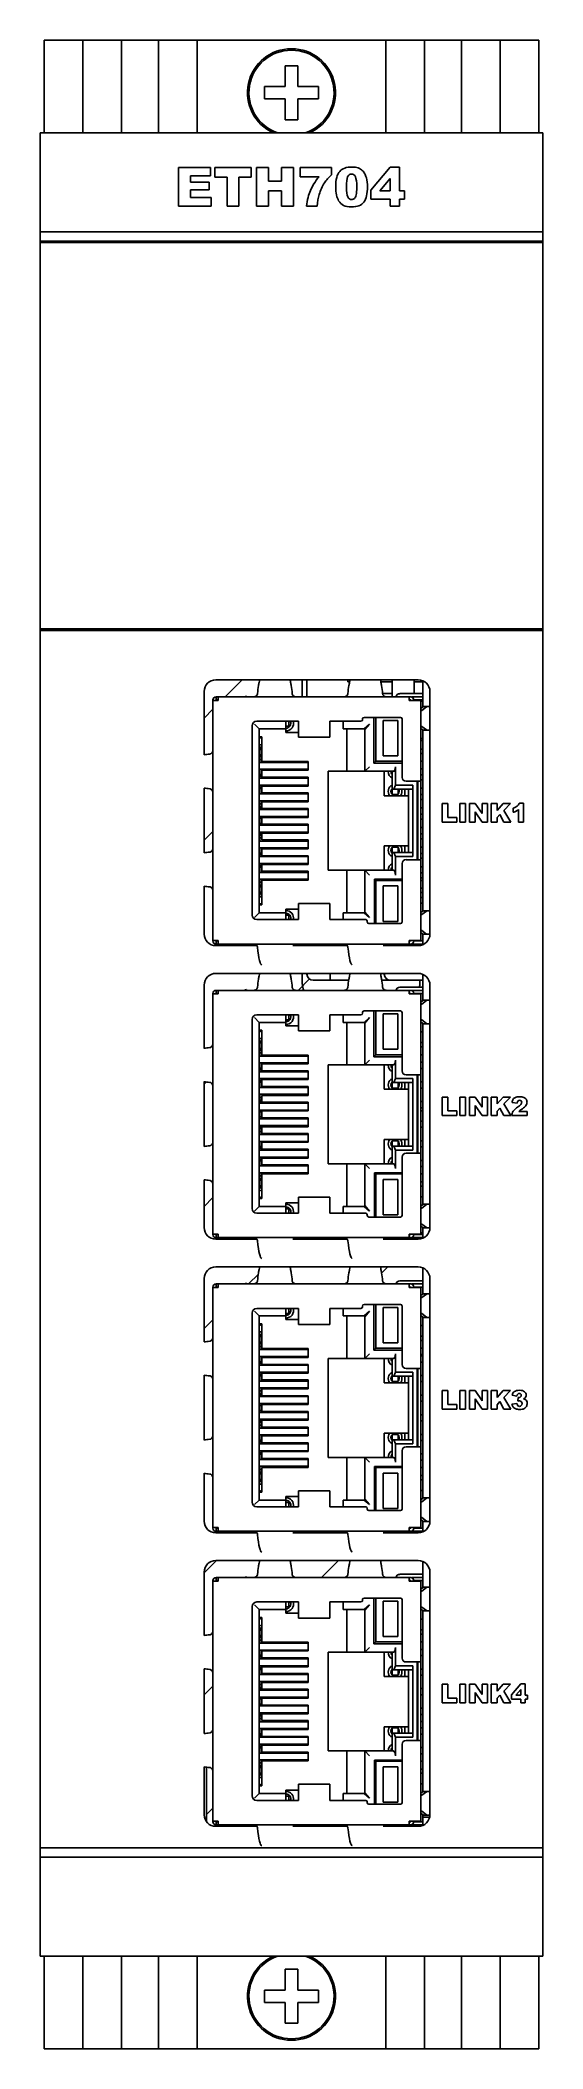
# Model space of a CAD drawing. Header units: inches. Extents: x 0 to 33, y 0 to 130.
import ezdxf

# ---------------------------------------------------------------- set-up
doc = ezdxf.new("R2010")
doc.units = ezdxf.units.IN
doc.header["$LTSCALE"] = 1.21
doc.header["$MEASUREMENT"] = 0
for name, color, linetype in [('DPMJ701_4_00DXF_CONTINUOUS_LINE', 7, 'CONTINUOUS'), ('ETH702C_PCB_DXF_CONTINUOUS_LINE', 7, 'CONTINUOUS'), ('ETHJ702C_4_0DXF_CONTINUOUS_LINE', 7, 'CONTINUOUS'), ('ETHJ704_4_00DXF_CONTINUOUS_LINE', 7, 'CONTINUOUS'), ('JXKM-0004NL_DXF_CONTINUOUS_LINE', 7, 'CONTINUOUS'), ('MPUJ710_4_01DXF_CONTINUOUS_LINE', 7, 'CONTINUOUS'), ('TE_1734099_5DXF_CONTINUOUS_LINE', 7, 'CONTINUOUS')]:
    doc.layers.add(name, color=color, linetype=linetype)

msp = doc.modelspace()

# ---------------------------------------------------------------- linework, layer by layer
at = {"layer": 'DPMJ701_4_00DXF_CONTINUOUS_LINE', "color": 7, "linetype": 'Continuous'}
for p, q in [((0.25, 130), (0.25, 124)), ((32.25, 130), (0.25, 130)), ((2.75, 130), (2.75, 124)), ((5.25, 130), (5.25, 124)), ((7.65, 130), (7.65, 124)), ((10.15, 130), (10.15, 124)), ((22.35, 130), (22.35, 124)), ((24.85, 130), (24.85, 124)), ((27.25, 130), (27.25, 124)), ((29.75, 130), (29.75, 124)), ((32.25, 130), (32.25, 124)), ((16.95, 88.6), (16.95, 87.5)), ((16.95, 71.5), (16.95, 71.4)), ((16.95, 69.6), (16.95, 68.95)), ((24.55, 68.95), (24.55, 69.16)), ((10.75, 14.7), (10.75, 18.23)), ((0.25, 6), (0.25, 0)), ((2.75, 6), (2.75, 0)), ((5.25, 6), (5.25, 0)), ((7.65, 6), (7.65, 0)), ((10.15, 6), (10.15, 0)), ((22.35, 6), (22.35, 0)), ((24.85, 6), (24.85, 0)), ((27.25, 6), (27.25, 0)), ((29.75, 6), (29.75, 0)), ((32.25, 6), (32.25, 0)), ((32.25, 0), (0.25, 0))]:
    msp.add_line(p, q, dxfattribs=at)
at = {"layer": 'DPMJ701_4_00DXF_CONTINUOUS_LINE', "color": 2, "linetype": 'Continuous'}
for p, q in [((11.97, 87.5), (13.07, 88.6)), ((10.6, 86.13), (11.16, 86.7)), ((10.6, 78.23), (11.16, 78.79)), ((11.67, 71.4), (11.77, 71.5)), ((16.68, 68.5), (17.41, 69.24)), ((24.35, 68.27), (24.38, 68.3)), ((10.6, 62.43), (10.75, 62.58)), ((24.37, 60.39), (24.42, 60.44)), ((24.62, 60.64), (24.75, 60.77)), ((10.6, 54.52), (11.16, 55.09)), ((16.38, 52.4), (16.46, 52.49)), ((24.58, 52.7), (24.75, 52.87)), ((13.48, 49.5), (14.11, 50.13)), ((22.08, 50.19), (22.48, 50.6)), ((10.6, 46.62), (11.16, 47.18)), ((24.64, 44.85), (24.75, 44.97)), ((13.18, 33.4), (13.26, 33.48)), ((10.62, 30.83), (11.37, 31.58)), ((18.19, 30.5), (19.29, 31.6)), ((10.6, 22.91), (11.16, 23.48)), ((24.37, 20.88), (24.42, 20.93)), ((24.62, 21.13), (24.75, 21.26)), ((10.75, 15.16), (11.16, 15.57)), ((17.89, 14.4), (17.99, 14.5))]:
    msp.add_line(p, q, dxfattribs=at)
at = {"layer": 'DPMJ701_4_00DXF_CONTINUOUS_LINE', "color": 7, "linetype": 'Continuous'}
for centre, radius, start, end in [((16.25, 126.6), 2.85, 294.1365, 245.8635), ((17.95, 68.95), 1, 180, 206.6601), ((23.55, 68.95), 1, 345.8065, 0), ((23.55, 68.95), 1, 318.0221, 319.3265), ((16.25, 3.4), 2.85, 114.1365, 65.8635)]:
    msp.add_arc(centre, radius, start, end, dxfattribs=at)
at = {"layer": 'ETH702C_PCB_DXF_CONTINUOUS_LINE', "color": 7, "linetype": 'Continuous'}
for p, q in [((24.75, 86.85), (24.75, 88.54)), ((24.75, 73.64), (24.75, 85.36)), ((24.75, 71.46), (24.75, 72.15)), ((24.75, 67.85), (24.75, 69.54)), ((24.75, 54.64), (24.75, 66.36)), ((24.75, 52.46), (24.75, 53.15)), ((24.75, 48.85), (24.75, 50.54)), ((24.75, 35.64), (24.75, 47.36)), ((24.75, 33.46), (24.75, 34.15)), ((24.75, 29.85), (24.75, 31.54)), ((24.75, 16.64), (24.75, 28.36)), ((24.75, 14.5), (24.75, 15.15)), ((25.18, 15), (24.75, 15)), ((24.82, 14.5), (24.75, 14.5))]:
    msp.add_line(p, q, dxfattribs=at)
at = {"layer": 'ETHJ702C_4_0DXF_CONTINUOUS_LINE', "color": 7, "linetype": 'Continuous'}
for p, q in [((0, 116.9), (0, 91.9)), ((32.5, 116.9), (0, 116.9)), ((32.5, 91.9), (32.5, 116.9)), ((0, 91.9), (32.5, 91.9))]:
    msp.add_line(p, q, dxfattribs=at)
at = {"layer": 'ETHJ704_4_00DXF_CONTINUOUS_LINE', "color": 7, "linetype": 'Continuous'}
for p, q in [((0, 116.9), (0, 124)), ((32.5, 124), (0, 124)), ((32.5, 116.9), (32.5, 124)), ((32.5, 117.6), (0, 117.6)), ((0, 117), (32.5, 117)), ((0, 6), (0, 91.9)), ((0, 91.8), (32.5, 91.8)), ((32.5, 6), (32.5, 91.9)), ((24.45, 88.6), (11.35, 88.6)), ((10.6, 87.85), (10.6, 83.75)), ((25.2, 72.15), (25.2, 87.85)), ((10.6, 81.6), (10.6, 77.4)), ((10.6, 75.25), (10.6, 72.15)), ((11.35, 71.4), (14.01, 71.4)), ((16.34, 71.4), (19.85, 71.4)), ((22.18, 71.4), (24.45, 71.4)), ((24.45, 69.6), (11.35, 69.6)), ((10.6, 68.85), (10.6, 64.75)), ((25.2, 53.15), (25.2, 68.85)), ((10.6, 62.6), (10.6, 58.4)), ((10.6, 56.25), (10.6, 53.15)), ((11.35, 52.4), (14.01, 52.4)), ((16.34, 52.4), (19.85, 52.4)), ((22.18, 52.4), (24.45, 52.4)), ((10.6, 49.85), (10.6, 45.75)), ((24.45, 50.6), (11.35, 50.6)), ((25.2, 34.15), (25.2, 49.85)), ((10.6, 43.6), (10.6, 39.4)), ((10.6, 37.25), (10.6, 34.15)), ((11.35, 33.4), (14.01, 33.4)), ((16.34, 33.4), (19.85, 33.4)), ((22.18, 33.4), (24.45, 33.4)), ((24.45, 31.6), (11.35, 31.6)), ((10.6, 30.85), (10.6, 26.75)), ((25.2, 15.15), (25.2, 30.85)), ((10.6, 24.6), (10.6, 20.4)), ((10.6, 18.25), (10.6, 15.15)), ((11.35, 14.4), (14.01, 14.4)), ((16.34, 14.4), (19.85, 14.4)), ((22.18, 14.4), (24.45, 14.4)), ((32.5, 13), (0, 13)), ((32.5, 12.4), (0, 12.4)), ((32.5, 6), (0, 6))]:
    msp.add_line(p, q, dxfattribs=at)
at = {"layer": 'ETHJ704_4_00DXF_CONTINUOUS_LINE', "color": 4, "linetype": 'Continuous'}
for p, q in [((8.94, 121.75), (8.94, 119.25)), ((11.01, 121.75), (8.94, 121.75)), ((9.72, 120.82), (9.72, 121.22)), ((9.72, 121.22), (11.01, 121.22)), ((11.01, 121.22), (11.01, 121.75)), ((11.29, 121.75), (11.29, 121.13)), ((13.64, 121.75), (11.29, 121.75)), ((11.29, 121.13), (12.08, 121.13)), ((12.08, 121.13), (12.08, 119.25)), ((12.85, 119.25), (12.85, 121.13)), ((12.85, 121.13), (13.64, 121.13)), ((13.64, 121.13), (13.64, 121.75)), ((13.99, 121.75), (13.99, 119.25)), ((14.76, 121.75), (13.99, 121.75)), ((14.76, 120.88), (14.76, 121.75)), ((15.61, 121.75), (15.61, 120.88)), ((16.38, 121.75), (15.61, 121.75)), ((16.38, 119.25), (16.38, 121.75)), ((16.8, 121.75), (16.8, 121.16)), ((18.83, 121.75), (16.8, 121.75)), ((16.8, 121.16), (18.03, 121.16)), ((18.83, 121.28), (18.83, 121.75)), ((22.64, 121.79), (21.37, 120.29)), ((21.97, 120.26), (22.64, 121.04)), ((23.24, 121.79), (22.64, 121.79)), ((22.64, 121.04), (22.64, 120.26)), ((23.24, 120.26), (23.24, 121.79)), ((10.92, 120.82), (9.72, 120.82)), ((9.72, 119.82), (9.72, 120.31)), ((9.72, 120.31), (10.92, 120.31)), ((11.05, 119.82), (9.72, 119.82)), ((10.92, 120.31), (10.92, 120.82)), ((11.05, 119.25), (11.05, 119.82)), ((15.61, 120.88), (14.76, 120.88)), ((14.76, 119.25), (14.76, 120.26)), ((14.76, 120.26), (15.61, 120.26)), ((15.61, 120.26), (15.61, 119.25)), ((21.37, 120.29), (21.37, 119.72)), ((21.37, 119.72), (22.64, 119.72)), ((22.64, 120.26), (21.97, 120.26)), ((22.64, 119.72), (22.64, 119.25)), ((23.56, 120.26), (23.24, 120.26)), ((23.24, 119.25), (23.24, 119.72)), ((23.24, 119.72), (23.56, 119.72)), ((23.56, 119.72), (23.56, 120.26)), ((8.94, 119.25), (11.05, 119.25)), ((12.08, 119.25), (12.85, 119.25)), ((13.99, 119.25), (14.76, 119.25)), ((15.61, 119.25), (16.38, 119.25)), ((17.22, 119.25), (17.91, 119.25)), ((22.64, 119.25), (23.24, 119.25)), ((31.26, 80.62), (30.99, 80.62)), ((31.26, 79.4), (31.26, 80.62)), ((26, 80.6), (26, 79.4)), ((26.37, 80.6), (26, 80.6)), ((26, 79.4), (26.95, 79.4)), ((26.37, 79.7), (26.37, 80.6)), ((26.95, 79.7), (26.37, 79.7)), ((26.95, 79.4), (26.95, 79.7)), ((27.13, 80.6), (27.13, 79.4)), ((27.5, 80.6), (27.13, 80.6)), ((27.13, 79.4), (27.5, 79.4)), ((27.5, 79.4), (27.5, 80.6)), ((27.77, 80.6), (27.77, 79.4)), ((28.12, 80.6), (27.77, 80.6)), ((27.77, 79.4), (28.12, 79.4)), ((28.57, 79.94), (28.12, 80.6)), ((28.12, 79.4), (28.12, 80.06)), ((28.12, 80.06), (28.57, 79.4)), ((28.57, 80.6), (28.57, 79.94)), ((28.92, 80.6), (28.57, 80.6)), ((28.57, 79.4), (28.92, 79.4)), ((28.92, 79.4), (28.92, 80.6)), ((29.17, 80.6), (29.17, 79.4)), ((29.54, 80.6), (29.17, 80.6)), ((29.17, 79.4), (29.54, 79.4)), ((29.93, 80.6), (29.54, 80.15)), ((29.54, 80.15), (29.54, 80.6)), ((29.54, 79.69), (29.73, 79.89)), ((29.54, 79.4), (29.54, 79.69)), ((29.73, 79.89), (29.98, 79.4)), ((30.42, 80.6), (29.93, 80.6)), ((29.98, 80.15), (30.42, 80.6)), ((30.44, 79.4), (29.98, 80.15)), ((29.98, 79.4), (30.44, 79.4)), ((30.58, 80.3), (30.58, 80.03)), ((30.93, 80.2), (30.93, 79.4)), ((30.93, 79.4), (31.26, 79.4)), ((26.37, 61.6), (26, 61.6)), ((26, 61.6), (26, 60.4)), ((26.37, 60.7), (26.37, 61.6)), ((27.5, 61.6), (27.13, 61.6)), ((27.13, 61.6), (27.13, 60.4)), ((27.5, 60.4), (27.5, 61.6)), ((28.12, 61.6), (27.77, 61.6)), ((27.77, 61.6), (27.77, 60.4)), ((28.57, 60.94), (28.12, 61.6)), ((28.92, 61.6), (28.57, 61.6)), ((28.57, 61.6), (28.57, 60.94)), ((28.92, 60.4), (28.92, 61.6)), ((29.54, 61.6), (29.17, 61.6)), ((29.17, 61.6), (29.17, 60.4)), ((29.54, 61.15), (29.54, 61.6)), ((29.93, 61.6), (29.54, 61.15)), ((30.42, 61.6), (29.93, 61.6)), ((29.98, 61.15), (30.42, 61.6)), ((30.44, 60.4), (29.98, 61.15)), ((30.51, 61.24), (30.84, 61.21)), ((26, 60.4), (26.95, 60.4)), ((26.95, 60.7), (26.37, 60.7)), ((26.95, 60.4), (26.95, 60.7)), ((27.13, 60.4), (27.5, 60.4)), ((27.77, 60.4), (28.12, 60.4)), ((28.12, 61.06), (28.57, 60.4)), ((28.12, 60.4), (28.12, 61.06)), ((28.57, 60.4), (28.92, 60.4)), ((29.17, 60.4), (29.54, 60.4)), ((29.54, 60.69), (29.73, 60.89)), ((29.54, 60.4), (29.54, 60.69)), ((29.73, 60.89), (29.98, 60.4)), ((29.98, 60.4), (30.44, 60.4)), ((30.48, 60.4), (31.49, 60.4)), ((30.96, 60.67), (31.04, 60.74)), ((31.49, 60.67), (30.96, 60.67)), ((31.04, 60.74), (31.18, 60.84)), ((31.49, 60.4), (31.49, 60.67)), ((26.37, 42.6), (26, 42.6)), ((26, 42.6), (26, 41.4)), ((26.37, 41.7), (26.37, 42.6)), ((26.95, 41.7), (26.37, 41.7)), ((26.95, 41.4), (26.95, 41.7)), ((27.5, 42.6), (27.13, 42.6)), ((27.13, 42.6), (27.13, 41.4)), ((27.5, 41.4), (27.5, 42.6)), ((28.12, 42.6), (27.77, 42.6)), ((27.77, 42.6), (27.77, 41.4)), ((28.57, 41.94), (28.12, 42.6)), ((28.12, 42.06), (28.57, 41.4)), ((28.12, 41.4), (28.12, 42.06)), ((28.92, 42.6), (28.57, 42.6)), ((28.57, 42.6), (28.57, 41.94)), ((28.92, 41.4), (28.92, 42.6)), ((29.54, 42.6), (29.17, 42.6)), ((29.17, 42.6), (29.17, 41.4)), ((29.54, 42.15), (29.54, 42.6)), ((29.93, 42.6), (29.54, 42.15)), ((29.54, 41.69), (29.73, 41.89)), ((29.54, 41.4), (29.54, 41.69)), ((29.73, 41.89), (29.98, 41.4)), ((30.42, 42.6), (29.93, 42.6)), ((29.98, 42.15), (30.42, 42.6)), ((30.44, 41.4), (29.98, 42.15)), ((30.83, 41.76), (30.5, 41.72)), ((30.52, 42.31), (30.83, 42.25)), ((30.9, 42.16), (30.89, 41.92)), ((30.95, 42.15), (30.9, 42.16)), ((26, 41.4), (26.95, 41.4)), ((27.13, 41.4), (27.5, 41.4)), ((27.77, 41.4), (28.12, 41.4)), ((28.57, 41.4), (28.92, 41.4)), ((29.17, 41.4), (29.54, 41.4)), ((29.98, 41.4), (30.44, 41.4)), ((26.37, 23.6), (26, 23.6)), ((26, 23.6), (26, 22.4)), ((26.37, 22.7), (26.37, 23.6)), ((27.5, 23.6), (27.13, 23.6)), ((27.13, 23.6), (27.13, 22.4)), ((27.5, 22.4), (27.5, 23.6)), ((28.12, 23.6), (27.77, 23.6)), ((27.77, 23.6), (27.77, 22.4)), ((28.57, 22.94), (28.12, 23.6)), ((28.92, 23.6), (28.57, 23.6)), ((28.57, 23.6), (28.57, 22.94)), ((28.92, 22.4), (28.92, 23.6)), ((29.54, 23.6), (29.17, 23.6)), ((29.17, 23.6), (29.17, 22.4)), ((29.54, 23.15), (29.54, 23.6)), ((29.93, 23.6), (29.54, 23.15)), ((30.42, 23.6), (29.93, 23.6)), ((29.98, 23.15), (30.42, 23.6)), ((31.08, 23.62), (30.48, 22.9)), ((31.37, 23.62), (31.08, 23.62)), ((31.37, 22.88), (31.37, 23.62)), ((26, 22.4), (26.95, 22.4)), ((26.95, 22.7), (26.37, 22.7)), ((26.95, 22.4), (26.95, 22.7)), ((27.13, 22.4), (27.5, 22.4)), ((27.77, 22.4), (28.12, 22.4)), ((28.12, 23.06), (28.57, 22.4)), ((28.12, 22.4), (28.12, 23.06)), ((28.57, 22.4), (28.92, 22.4)), ((29.17, 22.4), (29.54, 22.4)), ((29.54, 22.69), (29.73, 22.89)), ((29.54, 22.4), (29.54, 22.69)), ((29.73, 22.89), (29.98, 22.4)), ((30.44, 22.4), (29.98, 23.15)), ((29.98, 22.4), (30.44, 22.4)), ((30.48, 22.9), (30.48, 22.62)), ((30.48, 22.62), (31.08, 22.62)), ((30.76, 22.88), (31.08, 23.26)), ((31.08, 22.88), (30.76, 22.88)), ((31.08, 23.26), (31.08, 22.88)), ((31.08, 22.62), (31.08, 22.4)), ((31.08, 22.4), (31.37, 22.4)), ((31.52, 22.88), (31.37, 22.88)), ((31.37, 22.62), (31.52, 22.62)), ((31.37, 22.4), (31.37, 22.62)), ((31.52, 22.62), (31.52, 22.88))]:
    msp.add_line(p, q, dxfattribs=at)
at = {"layer": 'ETHJ704_4_00DXF_CONTINUOUS_LINE', "color": 2, "linetype": 'Continuous'}
for p, q in [((7.8, 116.9), (7.9, 117)), ((15.71, 116.9), (15.81, 117)), ((23.61, 116.9), (23.71, 117)), ((31.51, 116.9), (31.61, 117)), ((6.41, 91.8), (6.51, 91.9)), ((14.31, 91.8), (14.41, 91.9)), ((22.22, 91.8), (22.32, 91.9)), ((30.12, 91.8), (30.22, 91.9))]:
    msp.add_line(p, q, dxfattribs=at)
at = {"layer": 'ETHJ704_4_00DXF_CONTINUOUS_LINE', "color": 7, "linetype": 'Continuous'}
for centre, radius, start, end in [((1.8, 116), 1, 90, 115.6867), ((30.7, 116), 1, 64.3133, 90), ((1.8, 92.8), 1, 244.3133, 270), ((30.7, 92.8), 1, 270, 295.6867), ((11.35, 87.85), 0.75, 90, 180), ((24.45, 87.85), 0.75, 0, 90), ((11.35, 72.15), 0.75, 180, 270), ((24.45, 72.15), 0.75, 270, 0), ((11.35, 68.85), 0.75, 90, 180), ((24.45, 68.85), 0.75, 0, 90), ((11.35, 53.15), 0.75, 180, 270), ((24.45, 53.15), 0.75, 270, 0), ((11.35, 49.85), 0.75, 90, 180), ((24.45, 49.85), 0.75, 0, 90), ((11.35, 34.15), 0.75, 180, 270), ((24.45, 34.15), 0.75, 270, 0), ((11.35, 30.85), 0.75, 90, 180), ((24.45, 30.85), 0.75, 0, 90), ((11.35, 15.15), 0.75, 180, 270), ((24.45, 15.15), 0.75, 270, 0)]:
    msp.add_arc(centre, radius, start, end, dxfattribs=at)
at = {"layer": 'ETHJ704_4_00DXF_CONTINUOUS_LINE', "color": 4, "linetype": 'Continuous'}
for points in [[(18.03, 121.16), (17.78, 120.85), (17.59, 120.55), (17.48, 120.28)], [(18.38, 120.76), (18.5, 120.95), (18.65, 121.12), (18.83, 121.28)], [(19.37, 121.51), (19.2, 121.32), (19.11, 120.98), (19.11, 120.51)], [(20.15, 121.79), (19.8, 121.79), (19.54, 121.7), (19.37, 121.51)], [(19.8, 120.51), (19.8, 120.82), (19.83, 121.04), (19.88, 121.15)], [(19.88, 121.15), (19.93, 121.27), (20.01, 121.33), (20.13, 121.33)], [(20.13, 121.33), (20.24, 121.33), (20.33, 121.27), (20.38, 121.16)], [(20.57, 121.73), (20.46, 121.77), (20.32, 121.79), (20.15, 121.79)], [(20.38, 121.16), (20.44, 121.04), (20.47, 120.82), (20.47, 120.49)], [(20.83, 121.57), (20.76, 121.63), (20.68, 121.69), (20.57, 121.73)], [(20.99, 121.36), (20.95, 121.43), (20.9, 121.5), (20.83, 121.57)], [(21.09, 121.1), (21.06, 121.2), (21.03, 121.28), (20.99, 121.36)], [(21.16, 120.52), (21.16, 120.72), (21.13, 120.91), (21.09, 121.1)], [(17.48, 120.28), (17.36, 120), (17.27, 119.66), (17.22, 119.25)], [(17.91, 119.25), (17.93, 119.54), (17.98, 119.8), (18.04, 120.01)], [(18.04, 120.01), (18.13, 120.29), (18.24, 120.54), (18.38, 120.76)], [(19.11, 120.51), (19.11, 120.32), (19.13, 120.14), (19.16, 119.98)], [(19.16, 119.98), (19.2, 119.82), (19.24, 119.7), (19.3, 119.6)], [(19.3, 119.6), (19.39, 119.47), (19.5, 119.37), (19.62, 119.31)], [(19.89, 119.86), (19.83, 119.97), (19.8, 120.19), (19.8, 120.51)], [(20.13, 119.68), (20.03, 119.68), (19.94, 119.74), (19.89, 119.86)], [(20.32, 119.75), (20.26, 119.71), (20.2, 119.68), (20.13, 119.68)], [(20.43, 119.99), (20.41, 119.88), (20.37, 119.8), (20.32, 119.75)], [(20.47, 120.49), (20.47, 120.26), (20.45, 120.1), (20.43, 119.99)], [(20.93, 119.52), (21.08, 119.73), (21.16, 120.07), (21.16, 120.52)], [(19.62, 119.31), (19.75, 119.24), (19.92, 119.21), (20.13, 119.21)], [(20.13, 119.21), (20.51, 119.21), (20.77, 119.31), (20.93, 119.52)], [(30.99, 80.62), (30.95, 80.55), (30.9, 80.48), (30.84, 80.43)], [(30.84, 80.43), (30.78, 80.38), (30.69, 80.33), (30.58, 80.3)], [(30.58, 80.03), (30.65, 80.05), (30.72, 80.07), (30.77, 80.1)], [(30.77, 80.1), (30.82, 80.12), (30.87, 80.16), (30.93, 80.2)], [(30.58, 61.46), (30.55, 61.4), (30.52, 61.33), (30.51, 61.24)], [(30.73, 61.58), (30.66, 61.55), (30.62, 61.51), (30.58, 61.46)], [(30.99, 61.62), (30.88, 61.62), (30.79, 61.61), (30.73, 61.58)], [(30.84, 61.21), (30.85, 61.28), (30.87, 61.32), (30.9, 61.35)], [(30.9, 61.35), (30.92, 61.38), (30.96, 61.39), (31, 61.39)], [(31.1, 61.15), (31.08, 61.11), (31.01, 61.06), (30.92, 60.99)], [(31.27, 61.58), (31.2, 61.61), (31.11, 61.62), (30.99, 61.62)], [(31, 61.39), (31.04, 61.39), (31.08, 61.38), (31.1, 61.35)], [(31.1, 61.35), (31.13, 61.33), (31.14, 61.3), (31.14, 61.26)], [(31.14, 61.26), (31.14, 61.23), (31.13, 61.19), (31.1, 61.15)], [(31.42, 61.46), (31.38, 61.51), (31.33, 61.55), (31.27, 61.58)], [(31.41, 61.06), (31.45, 61.13), (31.48, 61.2), (31.48, 61.27)], [(31.48, 61.27), (31.48, 61.34), (31.46, 61.4), (31.42, 61.46)], [(30.59, 60.68), (30.53, 60.59), (30.5, 60.5), (30.48, 60.4)], [(30.92, 60.99), (30.76, 60.87), (30.65, 60.77), (30.59, 60.68)], [(31.18, 60.84), (31.29, 60.92), (31.37, 60.99), (31.41, 61.06)], [(30.5, 41.72), (30.52, 41.64), (30.55, 41.58), (30.59, 41.53)], [(30.67, 42.54), (30.59, 42.49), (30.54, 42.41), (30.52, 42.31)], [(30.98, 42.62), (30.85, 42.62), (30.74, 42.59), (30.67, 42.54)], [(30.83, 42.25), (30.84, 42.31), (30.86, 42.35), (30.88, 42.38)], [(30.89, 41.62), (30.87, 41.65), (30.85, 41.69), (30.83, 41.76)], [(30.88, 42.38), (30.91, 42.4), (30.94, 42.41), (30.98, 42.41)], [(30.89, 41.92), (30.93, 41.93), (30.97, 41.94), (31, 41.94)], [(31, 41.58), (30.96, 41.58), (30.92, 41.59), (30.89, 41.62)], [(31.06, 42.19), (31.03, 42.17), (30.99, 42.15), (30.95, 42.15)], [(31.32, 42.53), (31.25, 42.59), (31.14, 42.62), (30.98, 42.62)], [(30.98, 42.41), (31.02, 42.41), (31.05, 42.4), (31.07, 42.38)], [(31, 41.94), (31.04, 41.94), (31.08, 41.92), (31.11, 41.89)], [(31.11, 41.63), (31.08, 41.6), (31.04, 41.58), (31, 41.58)], [(31.1, 42.29), (31.1, 42.25), (31.09, 42.22), (31.06, 42.19)], [(31.07, 42.38), (31.09, 42.36), (31.1, 42.33), (31.1, 42.29)], [(31.11, 41.89), (31.14, 41.86), (31.16, 41.82), (31.16, 41.76)], [(31.16, 41.76), (31.16, 41.71), (31.14, 41.66), (31.11, 41.63)], [(31.26, 42.06), (31.32, 42.09), (31.36, 42.13), (31.39, 42.17)], [(31.36, 42.02), (31.34, 42.04), (31.3, 42.05), (31.26, 42.06)], [(31.43, 42.31), (31.43, 42.4), (31.39, 42.47), (31.32, 42.53)], [(31.46, 41.92), (31.44, 41.96), (31.4, 42), (31.36, 42.02)], [(31.39, 42.17), (31.41, 42.21), (31.43, 42.26), (31.43, 42.31)], [(31.44, 41.58), (31.47, 41.64), (31.49, 41.71), (31.49, 41.78)], [(31.49, 41.78), (31.49, 41.84), (31.48, 41.88), (31.46, 41.92)], [(30.59, 41.53), (30.63, 41.48), (30.69, 41.44), (30.75, 41.42)], [(30.75, 41.42), (30.81, 41.39), (30.9, 41.38), (31.01, 41.38)], [(31.01, 41.38), (31.12, 41.38), (31.21, 41.4), (31.28, 41.43)], [(31.28, 41.43), (31.35, 41.47), (31.4, 41.52), (31.44, 41.58)]]:
    msp.add_open_spline(points, degree=3, dxfattribs=at)
at = {"layer": 'JXKM-0004NL_DXF_CONTINUOUS_LINE', "color": 7, "linetype": 'Continuous'}
for p, q in [((11.16, 87.3), (11.16, 71.7)), ((11.16, 87.27), (11.51, 87.27)), ((11.37, 87.27), (11.37, 87.5)), ((11.37, 87.5), (23.96, 87.5)), ((11.51, 87.3), (11.37, 87.3)), ((11.47, 87.3), (11.47, 87.27)), ((11.51, 87.27), (11.51, 87.5)), ((13.34, 87.55), (13.17, 87.5)), ((13.35, 87.5), (13.34, 87.55)), ((23.25, 87.71), (24.75, 87.71)), ((23.86, 87.27), (23.86, 87.5)), ((23.96, 87.3), (23.86, 87.3)), ((23.86, 87.27), (24.62, 87.27)), ((23.96, 87.27), (23.96, 87.3)), ((24.04, 87.5), (24.75, 87.5)), ((24.17, 87.27), (24.17, 87.3)), ((24.75, 87.3), (24.17, 87.3)), ((24.62, 71.73), (24.62, 87.27)), ((16.7, 85.92), (14, 85.92)), ((16.08, 85.92), (16.08, 85.6)), ((16.7, 84.88), (16.7, 85.92)), ((18.73, 85.92), (18.73, 84.88)), ((20.74, 85.92), (18.73, 85.92)), ((20.84, 86.02), (20.84, 86.07)), ((20.94, 86.17), (23.3, 86.17)), ((21.7, 83.34), (21.7, 86.17)), ((22.18, 83.69), (22.18, 85.98)), ((23.12, 85.98), (22.18, 85.98)), ((23.12, 85.98), (23.12, 83.69)), ((23.4, 82.29), (23.4, 86.07)), ((24.62, 86.75), (24.75, 86.85)), ((24.64, 86.62), (24.66, 86.61)), ((24.66, 86.61), (24.67, 86.62)), ((24.67, 86.62), (24.68, 86.62)), ((24.68, 86.62), (24.98, 86.85)), ((24.79, 86.87), (25.2, 86.87)), ((13.7, 85.62), (13.7, 73.38)), ((16.08, 85.6), (15.89, 85.6)), ((18.73, 84.88), (16.7, 84.88)), ((24.75, 85.36), (24.62, 85.46)), ((24.66, 85.6), (24.64, 85.59)), ((24.68, 85.59), (24.66, 85.6)), ((24.98, 85.36), (24.68, 85.59)), ((24.79, 85.34), (25.2, 85.34)), ((14.16, 84.3), (14.21, 84.3)), ((14.16, 83.25), (17.33, 83.25)), ((14.21, 83.25), (14.21, 84.3)), ((14.21, 84.1), (14.34, 84.1)), ((14.34, 83.74), (14.21, 83.74)), ((23.4, 83.34), (21.7, 83.34)), ((22.18, 83.69), (23.12, 83.69)), ((24.75, 84.12), (24.62, 84.12)), ((24.62, 83.84), (24.75, 83.84)), ((24.62, 83.34), (24.75, 83.34)), ((17.33, 82.81), (14.16, 82.81)), ((14.16, 82.24), (17.33, 82.24)), ((14.21, 82.24), (14.21, 82.81)), ((14.34, 82.47), (14.21, 82.47)), ((14.34, 82.81), (14.34, 82.75)), ((22.75, 82.68), (22.75, 82.45)), ((22.75, 82.45), (22.77, 82.45)), ((24.62, 82.04), (23.66, 82.04)), ((24.42, 82.04), (24.42, 76.96)), ((24.75, 82.85), (24.62, 82.85)), ((24.75, 82.45), (24.62, 82.45)), ((17.33, 81.79), (14.16, 81.79)), ((14.16, 81.22), (17.33, 81.22)), ((17.33, 80.78), (14.16, 80.78)), ((14.21, 81.22), (14.21, 81.79)), ((14.21, 81.56), (14.34, 81.56)), ((14.21, 80.21), (14.21, 80.78)), ((14.34, 81.29), (14.34, 81.22)), ((22.75, 81.58), (22.75, 81.18)), ((22.77, 81.58), (22.75, 81.58)), ((22.75, 81.18), (23.15, 81.18)), ((23.15, 81.18), (23.15, 81.53)), ((23.58, 81.53), (23.58, 81.1)), ((24.42, 81.58), (24.37, 81.58)), ((24.42, 81.18), (24.37, 81.18)), ((24.75, 81.58), (24.62, 81.58)), ((24.75, 81.18), (24.62, 81.18)), ((14.16, 80.21), (17.33, 80.21)), ((17.33, 79.76), (14.16, 79.76)), ((14.21, 80.29), (14.34, 80.29)), ((14.21, 79.19), (14.21, 79.76)), ((14.34, 80.27), (14.34, 80.21)), ((24.42, 80.31), (24.37, 80.31)), ((24.42, 79.91), (24.37, 79.91)), ((24.75, 80.31), (24.62, 80.31)), ((24.75, 79.91), (24.62, 79.91)), ((14.16, 79.19), (17.33, 79.19)), ((17.33, 78.75), (14.16, 78.75)), ((14.16, 78.17), (17.33, 78.17)), ((14.21, 78.17), (14.21, 78.75)), ((14.34, 78.66), (14.21, 78.66)), ((14.34, 78.75), (14.34, 78.68)), ((24.42, 79.04), (24.37, 79.04)), ((24.42, 78.64), (24.37, 78.64)), ((24.75, 79.04), (24.62, 79.04)), ((24.75, 78.64), (24.62, 78.64)), ((17.33, 77.73), (14.16, 77.73)), ((14.16, 77.16), (17.33, 77.16)), ((17.33, 76.71), (14.16, 76.71)), ((14.21, 77.16), (14.21, 77.73)), ((14.34, 77.39), (14.21, 77.39)), ((14.21, 76.14), (14.21, 76.71)), ((14.34, 77.73), (14.34, 77.67)), ((22.75, 77.77), (22.75, 77.37)), ((23.15, 77.77), (22.75, 77.77)), ((22.75, 77.37), (22.77, 77.37)), ((23.15, 77.42), (23.15, 77.77)), ((23.4, 72.93), (23.4, 76.71)), ((23.58, 77.85), (23.58, 77.42)), ((23.66, 76.96), (24.62, 76.96)), ((24.42, 77.77), (24.37, 77.77)), ((24.42, 77.37), (24.37, 77.37)), ((24.75, 77.77), (24.62, 77.77)), ((24.75, 77.37), (24.62, 77.37)), ((14.16, 76.14), (17.33, 76.14)), ((17.33, 75.7), (14.16, 75.7)), ((14.21, 76.48), (14.34, 76.48)), ((14.21, 74.65), (14.21, 75.7)), ((14.34, 76.21), (14.34, 76.14)), ((21.7, 72.83), (21.7, 75.62)), ((21.7, 75.62), (23.4, 75.62)), ((22.75, 76.5), (22.75, 76.28)), ((22.77, 76.5), (22.75, 76.5)), ((24.75, 76.5), (24.62, 76.5)), ((24.75, 76.1), (24.62, 76.1)), ((24.62, 75.62), (24.75, 75.62)), ((14.21, 74.65), (14.16, 74.65)), ((14.21, 75.21), (14.34, 75.21)), ((14.34, 74.85), (14.21, 74.85)), ((16.7, 73.08), (16.7, 74.12)), ((16.7, 74.12), (18.73, 74.12)), ((18.73, 74.12), (18.73, 73.08)), ((22.18, 72.97), (22.18, 75.26)), ((23.12, 75.26), (22.18, 75.26)), ((23.12, 75.26), (23.12, 72.97)), ((24.62, 75.11), (24.75, 75.11)), ((24.75, 74.83), (24.62, 74.83)), ((14, 73.08), (16.7, 73.08)), ((15.89, 73.36), (16.08, 73.36)), ((16.08, 73.36), (16.08, 73.08)), ((18.73, 73.08), (21.05, 73.08)), ((21.15, 72.93), (21.15, 72.98)), ((23.3, 72.83), (21.25, 72.83)), ((22.18, 72.97), (23.12, 72.97)), ((24.75, 73.64), (24.62, 73.54)), ((24.64, 73.41), (24.66, 73.4)), ((24.66, 73.4), (24.67, 73.41)), ((24.67, 73.41), (24.68, 73.41)), ((24.68, 73.41), (24.98, 73.64)), ((24.79, 73.66), (25.2, 73.66)), ((11.16, 71.73), (11.51, 71.73)), ((11.37, 71.73), (11.37, 71.5)), ((11.37, 71.7), (11.51, 71.7)), ((11.47, 71.73), (11.47, 71.7)), ((11.48, 71.72), (11.47, 71.72)), ((11.5, 71.7), (11.48, 71.72)), ((11.51, 71.5), (11.51, 71.73)), ((23.86, 71.5), (23.86, 71.73)), ((23.86, 71.73), (24.62, 71.73)), ((23.86, 71.7), (23.96, 71.7)), ((23.96, 71.7), (23.96, 71.73)), ((24.17, 71.7), (24.17, 71.73)), ((24.37, 71.7), (24.75, 71.7)), ((24.62, 72.25), (24.75, 72.15)), ((24.66, 72.39), (24.64, 72.38)), ((24.68, 72.38), (24.66, 72.39)), ((24.98, 72.15), (24.68, 72.38)), ((24.79, 72.13), (25.2, 72.13)), ((11.37, 71.5), (23.96, 71.5)), ((13.17, 71.5), (13.34, 71.45)), ((13.34, 71.45), (13.35, 71.5)), ((24.04, 71.5), (24.75, 71.5)), ((11.16, 68.3), (11.16, 52.7)), ((11.16, 68.27), (11.51, 68.27)), ((11.37, 68.27), (11.37, 68.5)), ((11.37, 68.5), (23.96, 68.5)), ((11.51, 68.3), (11.37, 68.3)), ((11.47, 68.3), (11.47, 68.27)), ((11.51, 68.27), (11.51, 68.5)), ((13.34, 68.55), (13.17, 68.5)), ((13.35, 68.5), (13.34, 68.55)), ((23.25, 68.71), (24.75, 68.71)), ((23.86, 68.27), (23.86, 68.5)), ((23.96, 68.3), (23.86, 68.3)), ((23.86, 68.27), (24.62, 68.27)), ((23.96, 68.27), (23.96, 68.3)), ((24.04, 68.5), (24.75, 68.5)), ((24.75, 68.3), (24.17, 68.3)), ((24.17, 68.27), (24.17, 68.3)), ((24.62, 52.73), (24.62, 68.27)), ((24.62, 67.75), (24.75, 67.85)), ((24.64, 67.62), (24.66, 67.61)), ((24.66, 67.61), (24.67, 67.62)), ((24.67, 67.62), (24.68, 67.62)), ((24.68, 67.62), (24.98, 67.85)), ((24.79, 67.87), (25.2, 67.87)), ((13.7, 66.62), (13.7, 54.38)), ((16.7, 66.92), (14, 66.92)), ((16.08, 66.6), (15.89, 66.6)), ((16.08, 66.92), (16.08, 66.6)), ((16.7, 65.88), (16.7, 66.92)), ((18.73, 66.92), (18.73, 65.88)), ((20.74, 66.92), (18.73, 66.92)), ((20.84, 67.02), (20.84, 67.07)), ((20.94, 67.17), (23.3, 67.17)), ((21.7, 64.34), (21.7, 67.17)), ((23.12, 66.98), (22.18, 66.98)), ((22.18, 64.69), (22.18, 66.98)), ((23.12, 66.98), (23.12, 64.69)), ((23.4, 63.29), (23.4, 67.07)), ((24.75, 66.36), (24.62, 66.46)), ((24.66, 66.6), (24.64, 66.59)), ((24.68, 66.59), (24.66, 66.6)), ((24.98, 66.36), (24.68, 66.59)), ((24.79, 66.34), (25.2, 66.34)), ((14.16, 65.3), (14.21, 65.3)), ((14.21, 64.25), (14.21, 65.3)), ((14.21, 65.1), (14.34, 65.1)), ((18.73, 65.88), (16.7, 65.88)), ((24.75, 65.12), (24.62, 65.12)), ((14.16, 64.25), (17.33, 64.25)), ((17.33, 63.81), (14.16, 63.81)), ((14.34, 64.74), (14.21, 64.74)), ((14.21, 63.24), (14.21, 63.81)), ((14.34, 63.81), (14.34, 63.75)), ((23.4, 64.34), (21.7, 64.34)), ((22.18, 64.69), (23.12, 64.69)), ((24.62, 64.84), (24.75, 64.84)), ((24.62, 64.34), (24.75, 64.34)), ((24.75, 63.85), (24.62, 63.85)), ((14.16, 63.24), (17.33, 63.24)), ((17.33, 62.79), (14.16, 62.79)), ((14.34, 63.47), (14.21, 63.47)), ((14.21, 62.22), (14.21, 62.79)), ((14.21, 62.56), (14.34, 62.56)), ((22.75, 63.68), (22.75, 63.45)), ((22.75, 63.45), (22.77, 63.45)), ((22.77, 62.58), (22.75, 62.58)), ((22.75, 62.58), (22.75, 62.18)), ((23.15, 62.18), (23.15, 62.53)), ((23.58, 62.53), (23.58, 62.1)), ((24.62, 63.04), (23.66, 63.04)), ((24.42, 62.58), (24.37, 62.58)), ((24.42, 63.04), (24.42, 57.96)), ((24.75, 63.45), (24.62, 63.45)), ((24.75, 62.58), (24.62, 62.58)), ((14.16, 62.22), (17.33, 62.22)), ((17.33, 61.78), (14.16, 61.78)), ((14.16, 61.21), (17.33, 61.21)), ((14.21, 61.21), (14.21, 61.78)), ((14.21, 61.29), (14.34, 61.29)), ((14.34, 62.29), (14.34, 62.22)), ((14.34, 61.27), (14.34, 61.21)), ((22.75, 62.18), (23.15, 62.18)), ((24.42, 62.18), (24.37, 62.18)), ((24.42, 61.31), (24.37, 61.31)), ((24.75, 62.18), (24.62, 62.18)), ((24.75, 61.31), (24.62, 61.31)), ((17.33, 60.76), (14.16, 60.76)), ((14.16, 60.19), (17.33, 60.19)), ((14.21, 60.19), (14.21, 60.76)), ((24.42, 60.91), (24.37, 60.91)), ((24.42, 60.04), (24.37, 60.04)), ((24.75, 60.91), (24.62, 60.91)), ((24.75, 60.04), (24.62, 60.04)), ((17.33, 59.75), (14.16, 59.75)), ((14.16, 59.17), (17.33, 59.17)), ((17.33, 58.73), (14.16, 58.73)), ((14.21, 59.17), (14.21, 59.75)), ((14.34, 59.66), (14.21, 59.66)), ((14.21, 58.16), (14.21, 58.73)), ((14.34, 59.75), (14.34, 59.68)), ((14.34, 58.73), (14.34, 58.67)), ((23.15, 58.77), (22.75, 58.77)), ((22.75, 58.77), (22.75, 58.37)), ((23.15, 58.42), (23.15, 58.77)), ((23.58, 58.85), (23.58, 58.42)), ((24.42, 59.64), (24.37, 59.64)), ((24.42, 58.77), (24.37, 58.77)), ((24.75, 59.64), (24.62, 59.64)), ((24.75, 58.77), (24.62, 58.77)), ((14.16, 58.16), (17.33, 58.16)), ((17.33, 57.71), (14.16, 57.71)), ((14.34, 58.39), (14.21, 58.39)), ((14.21, 57.14), (14.21, 57.71)), ((14.21, 57.48), (14.34, 57.48)), ((14.34, 57.21), (14.34, 57.14)), ((22.75, 58.37), (22.77, 58.37)), ((22.77, 57.5), (22.75, 57.5)), ((22.75, 57.5), (22.75, 57.28)), ((23.4, 53.93), (23.4, 57.71)), ((23.66, 57.96), (24.62, 57.96)), ((24.42, 58.37), (24.37, 58.37)), ((24.75, 58.37), (24.62, 58.37)), ((24.75, 57.5), (24.62, 57.5)), ((14.16, 57.14), (17.33, 57.14)), ((17.33, 56.7), (14.16, 56.7)), ((14.21, 55.65), (14.21, 56.7)), ((14.21, 56.21), (14.34, 56.21)), ((21.7, 56.62), (23.4, 56.62)), ((21.7, 53.83), (21.7, 56.62)), ((23.12, 56.26), (22.18, 56.26)), ((22.18, 53.97), (22.18, 56.26)), ((23.12, 56.26), (23.12, 53.97)), ((24.75, 57.1), (24.62, 57.1)), ((24.62, 56.62), (24.75, 56.62)), ((24.62, 56.11), (24.75, 56.11)), ((14.21, 55.65), (14.16, 55.65)), ((14.34, 55.85), (14.21, 55.85)), ((16.7, 55.12), (18.73, 55.12)), ((16.7, 54.08), (16.7, 55.12)), ((18.73, 55.12), (18.73, 54.08)), ((24.75, 55.83), (24.62, 55.83)), ((24.75, 54.64), (24.62, 54.54)), ((24.68, 54.41), (24.98, 54.64)), ((24.79, 54.66), (25.2, 54.66)), ((14, 54.08), (16.7, 54.08)), ((15.89, 54.36), (16.08, 54.36)), ((16.08, 54.36), (16.08, 54.08)), ((18.73, 54.08), (21.05, 54.08)), ((21.15, 53.93), (21.15, 53.98)), ((23.3, 53.83), (21.25, 53.83)), ((22.18, 53.97), (23.12, 53.97)), ((24.64, 54.41), (24.66, 54.4)), ((24.66, 53.39), (24.64, 53.38)), ((24.66, 54.4), (24.67, 54.41)), ((24.68, 53.38), (24.66, 53.39)), ((24.67, 54.41), (24.68, 54.41)), ((24.98, 53.15), (24.68, 53.38)), ((11.16, 52.73), (11.51, 52.73)), ((11.37, 52.73), (11.37, 52.5)), ((11.37, 52.7), (11.51, 52.7)), ((11.37, 52.5), (23.96, 52.5)), ((11.47, 52.73), (11.47, 52.7)), ((11.48, 52.72), (11.47, 52.72)), ((11.5, 52.7), (11.48, 52.72)), ((11.51, 52.5), (11.51, 52.73)), ((13.17, 52.5), (13.34, 52.45)), ((13.34, 52.45), (13.35, 52.5)), ((23.86, 52.73), (24.62, 52.73)), ((23.86, 52.5), (23.86, 52.73)), ((23.86, 52.7), (23.96, 52.7)), ((23.96, 52.7), (23.96, 52.73)), ((24.04, 52.5), (24.75, 52.5)), ((24.17, 52.7), (24.17, 52.73)), ((24.37, 52.7), (24.75, 52.7)), ((24.62, 53.25), (24.75, 53.15)), ((24.79, 53.13), (25.2, 53.13)), ((11.37, 49.5), (23.96, 49.5)), ((11.37, 49.27), (11.37, 49.5)), ((11.51, 49.27), (11.51, 49.5)), ((13.34, 49.55), (13.17, 49.5)), ((13.35, 49.5), (13.34, 49.55)), ((23.25, 49.71), (24.75, 49.71)), ((23.86, 49.27), (23.86, 49.5)), ((24.04, 49.5), (24.75, 49.5)), ((11.16, 49.3), (11.16, 33.7)), ((11.16, 49.27), (11.51, 49.27)), ((11.51, 49.3), (11.37, 49.3)), ((11.47, 49.3), (11.47, 49.27)), ((20.94, 48.17), (23.3, 48.17)), ((21.7, 45.34), (21.7, 48.17)), ((23.96, 49.3), (23.86, 49.3)), ((23.86, 49.27), (24.62, 49.27)), ((23.96, 49.27), (23.96, 49.3)), ((24.75, 49.3), (24.17, 49.3)), ((24.17, 49.27), (24.17, 49.3)), ((24.62, 33.73), (24.62, 49.27)), ((24.62, 48.75), (24.75, 48.85)), ((24.64, 48.62), (24.66, 48.61)), ((24.66, 48.61), (24.67, 48.62)), ((24.67, 48.62), (24.68, 48.62)), ((24.68, 48.62), (24.98, 48.85)), ((24.79, 48.87), (25.2, 48.87)), ((13.7, 47.62), (13.7, 35.38)), ((16.7, 47.92), (14, 47.92)), ((16.08, 47.6), (15.89, 47.6)), ((16.08, 47.92), (16.08, 47.6)), ((16.7, 46.88), (16.7, 47.92)), ((18.73, 46.88), (16.7, 46.88)), ((20.74, 47.92), (18.73, 47.92)), ((18.73, 47.92), (18.73, 46.88)), ((20.84, 48.02), (20.84, 48.07)), ((23.12, 47.98), (22.18, 47.98)), ((22.18, 45.69), (22.18, 47.98)), ((23.12, 47.98), (23.12, 45.69)), ((23.4, 44.29), (23.4, 48.07)), ((24.75, 47.36), (24.62, 47.46)), ((24.66, 47.6), (24.64, 47.59)), ((24.68, 47.59), (24.66, 47.6)), ((24.98, 47.36), (24.68, 47.59)), ((24.79, 47.34), (25.2, 47.34)), ((14.16, 46.3), (14.21, 46.3)), ((14.21, 45.25), (14.21, 46.3)), ((14.21, 46.1), (14.34, 46.1)), ((14.34, 45.74), (14.21, 45.74)), ((22.18, 45.69), (23.12, 45.69)), ((24.75, 46.12), (24.62, 46.12)), ((24.62, 45.84), (24.75, 45.84)), ((14.16, 45.25), (17.33, 45.25)), ((17.33, 44.81), (14.16, 44.81)), ((14.16, 44.24), (17.33, 44.24)), ((14.21, 44.24), (14.21, 44.81)), ((14.34, 44.47), (14.21, 44.47)), ((14.34, 44.81), (14.34, 44.75)), ((23.4, 45.34), (21.7, 45.34)), ((22.75, 44.68), (22.75, 44.45)), ((22.75, 44.45), (22.77, 44.45)), ((24.62, 45.34), (24.75, 45.34)), ((24.75, 44.85), (24.62, 44.85)), ((24.75, 44.45), (24.62, 44.45)), ((17.33, 43.79), (14.16, 43.79)), ((14.16, 43.22), (17.33, 43.22)), ((14.21, 43.22), (14.21, 43.79)), ((14.21, 43.56), (14.34, 43.56)), ((14.34, 43.29), (14.34, 43.22)), ((22.77, 43.58), (22.75, 43.58)), ((22.75, 43.58), (22.75, 43.18)), ((22.75, 43.18), (23.15, 43.18)), ((23.15, 43.18), (23.15, 43.53)), ((23.58, 43.53), (23.58, 43.1)), ((24.62, 44.04), (23.66, 44.04)), ((24.42, 43.58), (24.37, 43.58)), ((24.42, 43.18), (24.37, 43.18)), ((24.42, 44.04), (24.42, 38.96)), ((24.75, 43.58), (24.62, 43.58)), ((24.75, 43.18), (24.62, 43.18)), ((17.33, 42.78), (14.16, 42.78)), ((14.16, 42.21), (17.33, 42.21)), ((17.33, 41.76), (14.16, 41.76)), ((14.21, 42.21), (14.21, 42.78)), ((14.21, 42.29), (14.34, 42.29)), ((14.21, 41.19), (14.21, 41.76)), ((14.34, 42.27), (14.34, 42.21)), ((24.42, 42.31), (24.37, 42.31)), ((24.42, 41.91), (24.37, 41.91)), ((24.75, 42.31), (24.62, 42.31)), ((24.75, 41.91), (24.62, 41.91)), ((14.16, 41.19), (17.33, 41.19)), ((17.33, 40.75), (14.16, 40.75)), ((14.21, 40.17), (14.21, 40.75)), ((14.34, 40.66), (14.21, 40.66)), ((14.34, 40.75), (14.34, 40.68)), ((24.42, 41.04), (24.37, 41.04)), ((24.42, 40.64), (24.37, 40.64)), ((24.75, 41.04), (24.62, 41.04)), ((24.75, 40.64), (24.62, 40.64)), ((14.16, 40.17), (17.33, 40.17)), ((17.33, 39.73), (14.16, 39.73)), ((14.16, 39.16), (17.33, 39.16)), ((14.21, 39.16), (14.21, 39.73)), ((14.34, 39.39), (14.21, 39.39)), ((14.34, 39.73), (14.34, 39.67)), ((23.15, 39.77), (22.75, 39.77)), ((22.75, 39.77), (22.75, 39.37)), ((22.75, 39.37), (22.77, 39.37)), ((23.15, 39.42), (23.15, 39.77)), ((23.58, 39.85), (23.58, 39.42)), ((24.42, 39.77), (24.37, 39.77)), ((24.42, 39.37), (24.37, 39.37)), ((24.75, 39.77), (24.62, 39.77)), ((24.75, 39.37), (24.62, 39.37)), ((17.33, 38.71), (14.16, 38.71)), ((14.16, 38.14), (17.33, 38.14)), ((14.21, 38.14), (14.21, 38.71)), ((14.21, 38.48), (14.34, 38.48)), ((14.34, 38.21), (14.34, 38.14)), ((22.77, 38.5), (22.75, 38.5)), ((22.75, 38.5), (22.75, 38.28)), ((23.4, 34.93), (23.4, 38.71)), ((23.66, 38.96), (24.62, 38.96)), ((24.75, 38.5), (24.62, 38.5)), ((24.75, 38.1), (24.62, 38.1)), ((17.33, 37.7), (14.16, 37.7)), ((14.21, 36.65), (14.16, 36.65)), ((14.21, 36.65), (14.21, 37.7)), ((14.21, 37.21), (14.34, 37.21)), ((14.34, 36.85), (14.21, 36.85)), ((21.7, 37.62), (23.4, 37.62)), ((21.7, 34.83), (21.7, 37.62)), ((23.12, 37.26), (22.18, 37.26)), ((22.18, 34.97), (22.18, 37.26)), ((23.12, 37.26), (23.12, 34.97)), ((24.62, 37.62), (24.75, 37.62)), ((24.62, 37.11), (24.75, 37.11)), ((24.75, 36.83), (24.62, 36.83)), ((15.89, 35.36), (16.08, 35.36)), ((16.08, 35.36), (16.08, 35.08)), ((16.7, 36.12), (18.73, 36.12)), ((16.7, 35.08), (16.7, 36.12)), ((18.73, 36.12), (18.73, 35.08)), ((24.75, 35.64), (24.62, 35.54)), ((24.64, 35.41), (24.66, 35.4)), ((24.66, 35.4), (24.67, 35.41)), ((24.67, 35.41), (24.68, 35.41)), ((24.68, 35.41), (24.98, 35.64)), ((24.79, 35.66), (25.2, 35.66)), ((14, 35.08), (16.7, 35.08)), ((18.73, 35.08), (21.05, 35.08)), ((21.15, 34.93), (21.15, 34.98)), ((23.3, 34.83), (21.25, 34.83)), ((22.18, 34.97), (23.12, 34.97)), ((24.62, 34.25), (24.75, 34.15)), ((24.66, 34.39), (24.64, 34.38)), ((24.68, 34.38), (24.66, 34.39)), ((24.98, 34.15), (24.68, 34.38)), ((24.79, 34.13), (25.2, 34.13)), ((11.16, 33.73), (11.51, 33.73)), ((11.37, 33.73), (11.37, 33.5)), ((11.37, 33.7), (11.51, 33.7)), ((11.37, 33.5), (23.96, 33.5)), ((11.47, 33.73), (11.47, 33.7)), ((11.48, 33.72), (11.47, 33.72)), ((11.5, 33.7), (11.48, 33.72)), ((11.51, 33.5), (11.51, 33.73)), ((13.17, 33.5), (13.34, 33.45)), ((13.34, 33.45), (13.35, 33.5)), ((23.86, 33.73), (24.62, 33.73)), ((23.86, 33.5), (23.86, 33.73)), ((23.86, 33.7), (23.96, 33.7)), ((23.96, 33.7), (23.96, 33.73)), ((24.04, 33.5), (24.75, 33.5)), ((24.17, 33.7), (24.17, 33.73)), ((24.37, 33.7), (24.75, 33.7)), ((11.16, 30.3), (11.16, 14.7)), ((11.16, 30.27), (11.51, 30.27)), ((11.37, 30.5), (23.96, 30.5)), ((11.37, 30.27), (11.37, 30.5)), ((11.51, 30.3), (11.37, 30.3)), ((11.47, 30.3), (11.47, 30.27)), ((11.51, 30.27), (11.51, 30.5)), ((13.34, 30.55), (13.17, 30.5)), ((13.35, 30.5), (13.34, 30.55)), ((23.25, 30.71), (24.75, 30.71)), ((23.86, 30.27), (23.86, 30.5)), ((23.96, 30.3), (23.86, 30.3)), ((23.86, 30.27), (24.62, 30.27)), ((23.96, 30.27), (23.96, 30.3)), ((24.04, 30.5), (24.75, 30.5)), ((24.75, 30.3), (24.17, 30.3)), ((24.17, 30.27), (24.17, 30.3)), ((24.62, 14.73), (24.62, 30.27)), ((13.7, 28.62), (13.7, 16.38)), ((16.7, 28.92), (14, 28.92)), ((16.08, 28.92), (16.08, 28.6)), ((16.7, 27.88), (16.7, 28.92)), ((20.74, 28.92), (18.73, 28.92)), ((18.73, 28.92), (18.73, 27.88)), ((20.84, 29.02), (20.84, 29.07)), ((20.94, 29.17), (23.3, 29.17)), ((21.7, 26.34), (21.7, 29.17)), ((23.12, 28.98), (22.18, 28.98)), ((22.18, 26.69), (22.18, 28.98)), ((23.12, 28.98), (23.12, 26.69)), ((23.4, 25.29), (23.4, 29.07)), ((24.62, 29.75), (24.75, 29.85)), ((24.64, 29.62), (24.66, 29.61)), ((24.66, 29.61), (24.67, 29.62)), ((24.67, 29.62), (24.68, 29.62)), ((24.68, 29.62), (24.98, 29.85)), ((24.79, 29.87), (25.2, 29.87)), ((14.16, 27.3), (14.21, 27.3)), ((14.21, 26.25), (14.21, 27.3)), ((16.08, 28.6), (15.89, 28.6)), ((18.73, 27.88), (16.7, 27.88)), ((24.75, 28.36), (24.62, 28.46)), ((24.66, 28.6), (24.64, 28.59)), ((24.68, 28.59), (24.66, 28.6)), ((24.98, 28.36), (24.68, 28.59)), ((24.79, 28.34), (25.2, 28.34)), ((14.16, 26.25), (17.33, 26.25)), ((14.21, 27.1), (14.34, 27.1)), ((14.34, 26.74), (14.21, 26.74)), ((23.4, 26.34), (21.7, 26.34)), ((22.18, 26.69), (23.12, 26.69)), ((24.75, 27.12), (24.62, 27.12)), ((24.62, 26.84), (24.75, 26.84)), ((24.62, 26.34), (24.75, 26.34)), ((17.33, 25.81), (14.16, 25.81)), ((14.16, 25.24), (17.33, 25.24)), ((17.33, 24.79), (14.16, 24.79)), ((14.21, 25.24), (14.21, 25.81)), ((14.34, 25.47), (14.21, 25.47)), ((14.21, 24.22), (14.21, 24.79)), ((14.34, 25.81), (14.34, 25.75)), ((22.75, 25.68), (22.75, 25.45)), ((22.75, 25.45), (22.77, 25.45)), ((24.62, 25.04), (23.66, 25.04)), ((24.42, 25.04), (24.42, 19.96)), ((24.75, 25.85), (24.62, 25.85)), ((24.75, 25.45), (24.62, 25.45)), ((14.16, 24.22), (17.33, 24.22)), ((17.33, 23.78), (14.16, 23.78)), ((14.21, 24.56), (14.34, 24.56)), ((14.21, 23.21), (14.21, 23.78)), ((14.34, 24.29), (14.34, 24.22)), ((22.77, 24.58), (22.75, 24.58)), ((22.75, 24.58), (22.75, 24.18)), ((22.75, 24.18), (23.15, 24.18)), ((23.15, 24.18), (23.15, 24.53)), ((23.58, 24.53), (23.58, 24.1)), ((24.42, 24.58), (24.37, 24.58)), ((24.42, 24.18), (24.37, 24.18)), ((24.75, 24.58), (24.62, 24.58)), ((24.75, 24.18), (24.62, 24.18)), ((14.16, 23.21), (17.33, 23.21)), ((17.33, 22.76), (14.16, 22.76)), ((14.16, 22.19), (17.33, 22.19)), ((14.21, 23.29), (14.34, 23.29)), ((14.21, 22.19), (14.21, 22.76)), ((14.34, 23.27), (14.34, 23.21)), ((24.42, 23.31), (24.37, 23.31)), ((24.42, 22.91), (24.37, 22.91)), ((24.75, 23.31), (24.62, 23.31)), ((24.75, 22.91), (24.62, 22.91)), ((17.33, 21.75), (14.16, 21.75)), ((14.16, 21.17), (17.33, 21.17)), ((14.21, 21.17), (14.21, 21.75)), ((14.34, 21.66), (14.21, 21.66)), ((14.34, 21.75), (14.34, 21.68)), ((23.58, 20.85), (23.58, 20.42)), ((24.42, 22.04), (24.37, 22.04)), ((24.42, 21.64), (24.37, 21.64)), ((24.75, 22.04), (24.62, 22.04)), ((24.75, 21.64), (24.62, 21.64)), ((17.33, 20.73), (14.16, 20.73)), ((14.16, 20.16), (17.33, 20.16)), ((17.33, 19.71), (14.16, 19.71)), ((14.21, 20.16), (14.21, 20.73)), ((14.34, 20.39), (14.21, 20.39)), ((14.21, 19.14), (14.21, 19.71)), ((14.34, 20.73), (14.34, 20.67)), ((23.15, 20.77), (22.75, 20.77)), ((22.75, 20.77), (22.75, 20.37)), ((22.75, 20.37), (22.77, 20.37)), ((22.77, 19.5), (22.75, 19.5)), ((22.75, 19.5), (22.75, 19.28)), ((23.15, 20.42), (23.15, 20.77)), ((23.4, 15.93), (23.4, 19.71)), ((23.66, 19.96), (24.62, 19.96)), ((24.42, 20.77), (24.37, 20.77)), ((24.42, 20.37), (24.37, 20.37)), ((24.75, 20.77), (24.62, 20.77)), ((24.75, 20.37), (24.62, 20.37)), ((24.75, 19.5), (24.62, 19.5)), ((14.16, 19.14), (17.33, 19.14)), ((17.33, 18.7), (14.16, 18.7)), ((14.21, 19.48), (14.34, 19.48)), ((14.21, 17.65), (14.21, 18.7)), ((14.21, 18.21), (14.34, 18.21)), ((14.34, 19.21), (14.34, 19.14)), ((21.7, 18.62), (23.4, 18.62)), ((21.7, 15.83), (21.7, 18.62)), ((23.12, 18.26), (22.18, 18.26)), ((22.18, 15.97), (22.18, 18.26)), ((23.12, 18.26), (23.12, 15.97)), ((24.75, 19.1), (24.62, 19.1)), ((24.62, 18.62), (24.75, 18.62)), ((14.21, 17.65), (14.16, 17.65)), ((14.34, 17.85), (14.21, 17.85)), ((16.7, 17.12), (18.73, 17.12)), ((16.7, 16.08), (16.7, 17.12)), ((18.73, 17.12), (18.73, 16.08)), ((24.62, 18.11), (24.75, 18.11)), ((24.75, 17.83), (24.62, 17.83)), ((14, 16.08), (16.7, 16.08)), ((15.89, 16.36), (16.08, 16.36)), ((16.08, 16.36), (16.08, 16.08)), ((18.73, 16.08), (21.05, 16.08)), ((21.15, 15.93), (21.15, 15.98)), ((23.3, 15.83), (21.25, 15.83)), ((22.18, 15.97), (23.12, 15.97)), ((24.75, 16.64), (24.62, 16.54)), ((24.64, 16.41), (24.66, 16.4)), ((24.66, 16.4), (24.67, 16.41)), ((24.67, 16.41), (24.68, 16.41)), ((24.68, 16.41), (24.98, 16.64)), ((24.79, 16.66), (25.2, 16.66)), ((11.16, 14.73), (11.51, 14.73)), ((11.37, 14.73), (11.37, 14.5)), ((11.37, 14.7), (11.51, 14.7)), ((11.37, 14.5), (23.96, 14.5)), ((11.47, 14.73), (11.47, 14.7)), ((11.48, 14.72), (11.47, 14.72)), ((11.5, 14.7), (11.48, 14.72)), ((11.51, 14.5), (11.51, 14.73)), ((13.17, 14.5), (13.34, 14.45)), ((13.34, 14.45), (13.35, 14.5)), ((23.86, 14.73), (24.62, 14.73)), ((23.86, 14.5), (23.86, 14.73)), ((23.86, 14.7), (23.96, 14.7)), ((23.96, 14.7), (23.96, 14.73)), ((24.04, 14.5), (24.75, 14.5)), ((24.17, 14.7), (24.17, 14.73)), ((24.37, 14.7), (24.75, 14.7)), ((24.62, 15.25), (24.75, 15.15)), ((24.66, 15.39), (24.64, 15.38)), ((24.68, 15.38), (24.66, 15.39)), ((24.98, 15.15), (24.68, 15.38)), ((24.79, 15.13), (25.2, 15.13))]:
    msp.add_line(p, q, dxfattribs=at)
at = {"layer": 'JXKM-0004NL_DXF_CONTINUOUS_LINE', "color": 6, "linetype": 'Continuous'}
for p, q in [((15.89, 85.2), (15.89, 85.92)), ((19.59, 85.43), (19.59, 85.92)), ((21.57, 86.17), (21.57, 83.21)), ((14.16, 85.43), (13.85, 85.74)), ((14.16, 73.52), (14.16, 85.43)), ((14.16, 85.43), (14.16, 85.43)), ((14.16, 85.43), (15.89, 85.43)), ((14.34, 84.92), (14.16, 84.92)), ((14.34, 83.32), (14.34, 84.92)), ((15.89, 85.2), (16.7, 85.2)), ((19.59, 85.43), (20.94, 85.43)), ((19.82, 85.43), (19.82, 82.68)), ((21.3, 85.74), (20.94, 85.43)), ((20.99, 85.38), (21.3, 85.74)), ((20.99, 85.38), (20.99, 82.68)), ((24.62, 84.81), (24.75, 84.81)), ((17.33, 83.32), (14.34, 83.32)), ((17.33, 83.32), (17.33, 82.75)), ((21.7, 83.34), (21.57, 83.21)), ((21.57, 83.21), (23.4, 83.21)), ((14.34, 82.3), (14.34, 82.75)), ((14.34, 82.75), (17.33, 82.75)), ((14.34, 82.3), (17.33, 82.3)), ((17.33, 82.3), (17.33, 81.73)), ((18.63, 82.68), (18.63, 76.28)), ((18.63, 82.68), (22.85, 82.68)), ((20.99, 82.68), (21.3, 82.98)), ((20.99, 82.68), (20.99, 82.68)), ((22.24, 81.1), (22.24, 82.68)), ((22.77, 81.53), (22.77, 82.68)), ((22.97, 82.98), (22.97, 81.79)), ((24.37, 76.96), (24.37, 82.04)), ((14.34, 81.29), (14.34, 81.73)), ((14.34, 81.73), (17.33, 81.73)), ((14.34, 81.29), (17.33, 81.29)), ((14.34, 80.27), (14.34, 80.71)), ((14.34, 80.71), (17.33, 80.71)), ((17.33, 81.29), (17.33, 80.71)), ((23.81, 81.1), (22.24, 81.1)), ((22.77, 81.53), (24.1, 81.53)), ((22.97, 81.79), (22.87, 81.53)), ((24.1, 81.79), (22.97, 81.79)), ((23.81, 81.53), (23.81, 77.42)), ((24.1, 77.16), (24.1, 81.79)), ((14.34, 80.27), (17.33, 80.27)), ((14.34, 79.25), (14.34, 79.7)), ((14.34, 79.7), (17.33, 79.7)), ((17.33, 80.27), (17.33, 79.7)), ((14.34, 79.25), (17.33, 79.25)), ((14.34, 78.24), (14.34, 78.68)), ((14.34, 78.68), (17.33, 78.68)), ((14.34, 78.24), (17.33, 78.24)), ((17.33, 79.25), (17.33, 78.68)), ((17.33, 78.24), (17.33, 77.67)), ((14.34, 77.22), (14.34, 77.67)), ((14.34, 77.67), (17.33, 77.67)), ((14.34, 77.22), (17.33, 77.22)), ((17.33, 77.22), (17.33, 76.65)), ((22.24, 76.28), (22.24, 77.85)), ((22.24, 77.85), (23.81, 77.85)), ((22.77, 76.28), (22.77, 77.42)), ((22.77, 77.42), (24.1, 77.42)), ((22.87, 77.42), (22.97, 77.16)), ((22.97, 77.16), (22.97, 75.97)), ((22.97, 77.16), (24.1, 77.16)), ((14.34, 76.21), (14.34, 76.65)), ((14.34, 76.65), (17.33, 76.65)), ((14.34, 76.21), (17.33, 76.21)), ((14.34, 74.03), (14.34, 75.63)), ((14.34, 75.63), (17.33, 75.63)), ((17.33, 76.21), (17.33, 75.63)), ((22.85, 76.28), (18.63, 76.28)), ((19.82, 76.28), (19.82, 73.52)), ((20.99, 76.28), (20.99, 73.57)), ((20.99, 76.28), (21.3, 75.97)), ((20.99, 76.28), (20.99, 76.28)), ((21.62, 75.69), (21.62, 72.83)), ((23.4, 75.69), (21.62, 75.69)), ((21.62, 75.69), (21.7, 75.61)), ((24.62, 74.14), (24.75, 74.14)), ((14.16, 73.52), (13.85, 73.22)), ((14.16, 74.03), (14.34, 74.03)), ((14.16, 73.52), (14.16, 73.52)), ((15.89, 73.52), (14.16, 73.52)), ((15.89, 73.08), (15.89, 73.75)), ((15.89, 73.75), (16.7, 73.75)), ((19.59, 73.08), (19.59, 73.52)), ((20.94, 73.52), (19.59, 73.52)), ((20.94, 73.52), (21.3, 73.22)), ((21.3, 73.22), (20.99, 73.57)), ((24.37, 71.7), (24.17, 71.7)), ((24.37, 71.73), (24.37, 71.7)), ((14.16, 66.43), (13.85, 66.74)), ((14.16, 54.52), (14.16, 66.43)), ((14.16, 66.43), (14.16, 66.43)), ((14.16, 66.43), (15.89, 66.43)), ((15.89, 66.2), (15.89, 66.92)), ((19.59, 66.43), (19.59, 66.92)), ((19.59, 66.43), (20.94, 66.43)), ((19.82, 66.43), (19.82, 63.68)), ((21.3, 66.74), (20.94, 66.43)), ((20.99, 66.38), (21.3, 66.74)), ((20.99, 66.38), (20.99, 63.68)), ((21.57, 67.17), (21.57, 64.21)), ((14.34, 65.92), (14.16, 65.92)), ((14.34, 64.32), (14.34, 65.92)), ((15.89, 66.2), (16.7, 66.2)), ((24.62, 65.81), (24.75, 65.81)), ((17.33, 64.32), (14.34, 64.32)), ((14.34, 63.3), (14.34, 63.75)), ((14.34, 63.75), (17.33, 63.75)), ((17.33, 64.32), (17.33, 63.75)), ((20.99, 63.68), (21.3, 63.98)), ((21.7, 64.34), (21.57, 64.21)), ((21.57, 64.21), (23.4, 64.21)), ((22.97, 63.98), (22.97, 62.79)), ((14.34, 63.3), (17.33, 63.3)), ((14.34, 62.29), (14.34, 62.73)), ((14.34, 62.73), (17.33, 62.73)), ((17.33, 63.3), (17.33, 62.73)), ((18.63, 63.68), (22.85, 63.68)), ((18.63, 63.68), (18.63, 57.28)), ((20.99, 63.68), (20.99, 63.68)), ((22.24, 62.1), (22.24, 63.68)), ((22.77, 62.53), (22.77, 63.68)), ((22.77, 62.53), (24.1, 62.53)), ((22.97, 62.79), (22.87, 62.53)), ((24.1, 62.79), (22.97, 62.79)), ((23.81, 62.53), (23.81, 58.42)), ((24.1, 58.16), (24.1, 62.79)), ((24.37, 57.96), (24.37, 63.04)), ((14.34, 62.29), (17.33, 62.29)), ((14.34, 61.27), (14.34, 61.71)), ((14.34, 61.71), (17.33, 61.71)), ((14.34, 61.27), (17.33, 61.27)), ((17.33, 62.29), (17.33, 61.71)), ((17.33, 61.27), (17.33, 60.7)), ((23.81, 62.1), (22.24, 62.1)), ((14.34, 60.7), (17.33, 60.7)), ((14.34, 60.25), (14.34, 60.7)), ((14.34, 60.25), (17.33, 60.25)), ((17.33, 60.25), (17.33, 59.68)), ((14.34, 59.68), (17.33, 59.68)), ((14.34, 59.24), (14.34, 59.68)), ((14.34, 59.24), (17.33, 59.24)), ((14.34, 58.67), (17.33, 58.67)), ((14.34, 58.22), (14.34, 58.67)), ((17.33, 59.24), (17.33, 58.67)), ((22.24, 58.85), (23.81, 58.85)), ((22.24, 57.28), (22.24, 58.85)), ((14.34, 58.22), (17.33, 58.22)), ((14.34, 57.65), (17.33, 57.65)), ((14.34, 57.21), (14.34, 57.65)), ((14.34, 57.21), (17.33, 57.21)), ((17.33, 58.22), (17.33, 57.65)), ((17.33, 57.21), (17.33, 56.63)), ((22.85, 57.28), (18.63, 57.28)), ((19.82, 57.28), (19.82, 54.52)), ((20.99, 57.28), (21.3, 56.97)), ((20.99, 57.28), (20.99, 57.28)), ((20.99, 57.28), (20.99, 54.57)), ((22.77, 58.42), (24.1, 58.42)), ((22.77, 57.28), (22.77, 58.42)), ((22.87, 58.42), (22.97, 58.16)), ((22.97, 58.16), (24.1, 58.16)), ((22.97, 58.16), (22.97, 56.97)), ((14.34, 56.63), (17.33, 56.63)), ((14.34, 55.03), (14.34, 56.63)), ((23.4, 56.69), (21.62, 56.69)), ((21.62, 56.69), (21.7, 56.61)), ((21.62, 56.69), (21.62, 53.83)), ((14.16, 55.03), (14.34, 55.03)), ((15.89, 54.75), (16.7, 54.75)), ((15.89, 54.08), (15.89, 54.75)), ((24.62, 55.14), (24.75, 55.14)), ((14.16, 54.52), (13.85, 54.22)), ((15.89, 54.52), (14.16, 54.52)), ((14.16, 54.52), (14.16, 54.52)), ((20.94, 54.52), (19.59, 54.52)), ((19.59, 54.08), (19.59, 54.52)), ((20.94, 54.52), (21.3, 54.22)), ((21.3, 54.22), (20.99, 54.57)), ((24.37, 52.7), (24.17, 52.7)), ((24.37, 52.73), (24.37, 52.7)), ((21.57, 48.17), (21.57, 45.21)), ((14.16, 47.43), (13.85, 47.74)), ((14.16, 47.43), (15.89, 47.43)), ((14.16, 47.43), (14.16, 47.43)), ((14.16, 35.52), (14.16, 47.43)), ((14.34, 46.92), (14.16, 46.92)), ((14.34, 45.32), (14.34, 46.92)), ((15.89, 47.2), (15.89, 47.92)), ((15.89, 47.2), (16.7, 47.2)), ((19.59, 47.43), (19.59, 47.92)), ((19.59, 47.43), (20.94, 47.43)), ((19.82, 47.43), (19.82, 44.68)), ((21.3, 47.74), (20.94, 47.43)), ((20.99, 47.38), (21.3, 47.74)), ((20.99, 47.38), (20.99, 44.68)), ((24.62, 46.81), (24.75, 46.81)), ((17.33, 45.32), (14.34, 45.32)), ((14.34, 44.75), (17.33, 44.75)), ((14.34, 44.3), (14.34, 44.75)), ((14.34, 44.3), (17.33, 44.3)), ((17.33, 45.32), (17.33, 44.75)), ((17.33, 44.3), (17.33, 43.73)), ((18.63, 44.68), (22.85, 44.68)), ((18.63, 44.68), (18.63, 38.28)), ((20.99, 44.68), (21.3, 44.98)), ((20.99, 44.68), (20.99, 44.68)), ((21.7, 45.34), (21.57, 45.21)), ((21.57, 45.21), (23.4, 45.21)), ((22.24, 43.1), (22.24, 44.68)), ((22.77, 43.53), (22.77, 44.68)), ((22.97, 44.98), (22.97, 43.79)), ((14.34, 43.73), (17.33, 43.73)), ((14.34, 43.29), (14.34, 43.73)), ((14.34, 43.29), (17.33, 43.29)), ((17.33, 43.29), (17.33, 42.71)), ((23.81, 43.1), (22.24, 43.1)), ((22.77, 43.53), (24.1, 43.53)), ((22.97, 43.79), (22.87, 43.53)), ((24.1, 43.79), (22.97, 43.79)), ((23.81, 43.53), (23.81, 39.42)), ((24.1, 39.16), (24.1, 43.79)), ((24.37, 38.96), (24.37, 44.04)), ((14.34, 42.71), (17.33, 42.71)), ((14.34, 42.27), (14.34, 42.71)), ((14.34, 42.27), (17.33, 42.27)), ((14.34, 41.7), (17.33, 41.7)), ((14.34, 41.25), (14.34, 41.7)), ((17.33, 42.27), (17.33, 41.7)), ((14.34, 41.25), (17.33, 41.25)), ((14.34, 40.68), (17.33, 40.68)), ((14.34, 40.24), (14.34, 40.68)), ((17.33, 41.25), (17.33, 40.68)), ((14.34, 40.24), (17.33, 40.24)), ((14.34, 39.67), (17.33, 39.67)), ((14.34, 39.22), (14.34, 39.67)), ((14.34, 39.22), (17.33, 39.22)), ((17.33, 40.24), (17.33, 39.67)), ((17.33, 39.22), (17.33, 38.65)), ((22.24, 39.85), (23.81, 39.85)), ((22.24, 38.28), (22.24, 39.85)), ((22.77, 39.42), (24.1, 39.42)), ((22.77, 38.28), (22.77, 39.42)), ((22.87, 39.42), (22.97, 39.16)), ((22.97, 39.16), (24.1, 39.16)), ((22.97, 39.16), (22.97, 37.97)), ((14.34, 38.65), (17.33, 38.65)), ((14.34, 38.21), (14.34, 38.65)), ((14.34, 38.21), (17.33, 38.21)), ((17.33, 38.21), (17.33, 37.63)), ((22.85, 38.28), (18.63, 38.28)), ((19.82, 38.28), (19.82, 35.52)), ((20.99, 38.28), (21.3, 37.97)), ((20.99, 38.28), (20.99, 38.28)), ((20.99, 38.28), (20.99, 35.57)), ((14.34, 37.63), (17.33, 37.63)), ((14.34, 36.03), (14.34, 37.63)), ((23.4, 37.69), (21.62, 37.69)), ((21.62, 37.69), (21.7, 37.61)), ((21.62, 37.69), (21.62, 34.83)), ((14.16, 35.52), (13.85, 35.22)), ((14.16, 36.03), (14.34, 36.03)), ((15.89, 35.52), (14.16, 35.52)), ((14.16, 35.52), (14.16, 35.52)), ((15.89, 35.75), (16.7, 35.75)), ((15.89, 35.08), (15.89, 35.75)), ((20.94, 35.52), (19.59, 35.52)), ((19.59, 35.08), (19.59, 35.52)), ((20.94, 35.52), (21.3, 35.22)), ((21.3, 35.22), (20.99, 35.57)), ((24.62, 36.14), (24.75, 36.14)), ((24.37, 33.7), (24.17, 33.7)), ((24.37, 33.73), (24.37, 33.7)), ((14.16, 28.43), (13.85, 28.74)), ((15.89, 28.2), (15.89, 28.92)), ((19.59, 28.43), (19.59, 28.92)), ((21.3, 28.74), (20.94, 28.43)), ((20.99, 28.38), (21.3, 28.74)), ((21.57, 29.17), (21.57, 26.21)), ((14.16, 28.43), (15.89, 28.43)), ((14.16, 28.43), (14.16, 28.43)), ((14.16, 16.52), (14.16, 28.43)), ((14.34, 27.92), (14.16, 27.92)), ((14.34, 26.32), (14.34, 27.92)), ((15.89, 28.2), (16.7, 28.2)), ((19.59, 28.43), (20.94, 28.43)), ((19.82, 28.43), (19.82, 25.68)), ((20.99, 28.38), (20.99, 25.68)), ((24.62, 27.81), (24.75, 27.81)), ((17.33, 26.32), (14.34, 26.32)), ((17.33, 26.32), (17.33, 25.75)), ((21.7, 26.34), (21.57, 26.21)), ((21.57, 26.21), (23.4, 26.21)), ((14.34, 25.75), (17.33, 25.75)), ((14.34, 25.3), (14.34, 25.75)), ((14.34, 25.3), (17.33, 25.3)), ((14.34, 24.73), (17.33, 24.73)), ((14.34, 24.29), (14.34, 24.73)), ((17.33, 25.3), (17.33, 24.73)), ((18.63, 25.68), (22.85, 25.68)), ((18.63, 25.68), (18.63, 19.28)), ((20.99, 25.68), (21.3, 25.98)), ((20.99, 25.68), (20.99, 25.68)), ((22.24, 24.1), (22.24, 25.68)), ((22.77, 24.53), (22.77, 25.68)), ((22.97, 24.79), (22.87, 24.53)), ((22.97, 25.98), (22.97, 24.79)), ((24.1, 24.79), (22.97, 24.79)), ((24.1, 20.16), (24.1, 24.79)), ((24.37, 19.96), (24.37, 25.04)), ((14.34, 24.29), (17.33, 24.29)), ((14.34, 23.71), (17.33, 23.71)), ((14.34, 23.27), (14.34, 23.71)), ((17.33, 24.29), (17.33, 23.71)), ((23.81, 24.1), (22.24, 24.1)), ((22.77, 24.53), (24.1, 24.53)), ((23.81, 24.53), (23.81, 20.42)), ((14.34, 23.27), (17.33, 23.27)), ((14.34, 22.7), (17.33, 22.7)), ((14.34, 22.25), (14.34, 22.7)), ((14.34, 22.25), (17.33, 22.25)), ((17.33, 23.27), (17.33, 22.7)), ((17.33, 22.25), (17.33, 21.68)), ((14.34, 21.68), (17.33, 21.68)), ((14.34, 21.24), (14.34, 21.68)), ((14.34, 21.24), (17.33, 21.24)), ((17.33, 21.24), (17.33, 20.67)), ((22.24, 20.85), (23.81, 20.85)), ((22.24, 19.28), (22.24, 20.85)), ((14.34, 20.67), (17.33, 20.67)), ((14.34, 20.22), (14.34, 20.67)), ((14.34, 20.22), (17.33, 20.22)), ((14.34, 19.65), (17.33, 19.65)), ((14.34, 19.21), (14.34, 19.65)), ((17.33, 20.22), (17.33, 19.65)), ((22.77, 20.42), (24.1, 20.42)), ((22.77, 19.28), (22.77, 20.42)), ((22.87, 20.42), (22.97, 20.16)), ((22.97, 20.16), (24.1, 20.16)), ((22.97, 20.16), (22.97, 18.97)), ((14.34, 19.21), (17.33, 19.21)), ((14.34, 18.63), (17.33, 18.63)), ((14.34, 17.03), (14.34, 18.63)), ((17.33, 19.21), (17.33, 18.63)), ((22.85, 19.28), (18.63, 19.28)), ((19.82, 19.28), (19.82, 16.52)), ((20.99, 19.28), (21.3, 18.97)), ((20.99, 19.28), (20.99, 19.28)), ((20.99, 19.28), (20.99, 16.57)), ((23.4, 18.69), (21.62, 18.69)), ((21.62, 18.69), (21.7, 18.61)), ((21.62, 18.69), (21.62, 15.83)), ((14.16, 17.03), (14.34, 17.03)), ((24.62, 17.14), (24.75, 17.14)), ((14.16, 16.52), (13.85, 16.22)), ((15.89, 16.52), (14.16, 16.52)), ((14.16, 16.52), (14.16, 16.52)), ((15.89, 16.75), (16.7, 16.75)), ((15.89, 16.08), (15.89, 16.75)), ((20.94, 16.52), (19.59, 16.52)), ((19.59, 16.08), (19.59, 16.52)), ((20.94, 16.52), (21.3, 16.22)), ((21.3, 16.22), (20.99, 16.57)), ((24.37, 14.7), (24.17, 14.7)), ((24.37, 14.73), (24.37, 14.7))]:
    msp.add_line(p, q, dxfattribs=at)
at = {"layer": 'JXKM-0004NL_DXF_CONTINUOUS_LINE', "color": 7, "linetype": 'Continuous'}
for centre, radius, start, end in [((11.37, 87.3), 0.203, 90, 180), ((23.25, 87.45), 0.254, 90, 168.463), ((23.96, 87.3), 0.203, 0, 90), ((14, 85.62), 0.3, 90, 180), ((15.9, 85.78), 0.483, 268.4774, 17.5213), ((15.9, 85.78), 0.305, 267.5863, 28.4773), ((20.74, 86.02), 0.1, 270, 0), ((20.94, 86.07), 0.1, 90, 180), ((23.3, 86.07), 0.1, 0, 90), ((14.29, 85.32), 0.483, 254.7292, 276.0502), ((14.16, 83.92), 0.483, 68.375, 90), ((14.16, 83.92), 0.305, 54.291, 80.3764), ((14.16, 83.92), 0.305, 279.622, 305.721), ((14.16, 83.92), 0.483, 276.0501, 291.6233), ((14.16, 82.65), 0.305, 279.622, 305.721), ((14.16, 82.65), 0.483, 301.1282, 313.6348), ((14.16, 82.65), 0.305, 18.2103, 31.4357), ((14.16, 82.65), 0.483, 11.3845, 19.2166), ((22.95, 82.65), 0.445, 176.7364, 246.4089), ((22.95, 82.65), 0.267, 174.5163, 221.4177), ((23.66, 82.29), 0.254, 180, 270), ((14.16, 81.38), 0.305, 54.291, 80.3764), ((14.16, 81.38), 0.483, 46.3833, 58.8801), ((14.16, 81.38), 0.305, 328.5579, 341.7861), ((14.16, 81.38), 0.483, 340.7896, 348.6162), ((22.95, 81.38), 0.445, 113.589, 218.9942), ((22.95, 81.38), 0.267, 138.5823, 221.4177), ((22.95, 81.38), 0.267, 228.5823, 311.4177), ((22.95, 81.38), 0.267, 318.5823, 34.8786), ((22.95, 81.38), 0.445, 321.005, 20.066), ((14.16, 80.11), 0.483, 68.375, 83.9509), ((14.16, 80.11), 0.305, 54.291, 80.3764), ((14.16, 80.11), 0.483, 276.0501, 291.6233), ((14.16, 78.84), 0.483, 68.0177, 83.9509), ((14.16, 80.11), 0.483, 301.1282, 313.6348), ((14.16, 80.11), 0.305, 18.2103, 31.4357), ((14.16, 80.11), 0.483, 11.3845, 19.2166), ((14.16, 78.84), 0.305, 279.622, 305.721), ((14.16, 78.84), 0.483, 276.0501, 291.6233), ((14.16, 78.84), 0.483, 46.3833, 58.8801), ((14.16, 78.84), 0.305, 328.5579, 341.7861), ((14.16, 78.84), 0.483, 340.7896, 348.6162), ((14.16, 77.57), 0.305, 279.622, 305.721), ((14.16, 77.57), 0.483, 301.1282, 313.6348), ((14.16, 76.3), 0.483, 46.3833, 58.8801), ((14.16, 77.57), 0.305, 18.2103, 31.4357), ((14.16, 77.57), 0.483, 11.3845, 19.2166), ((22.95, 77.57), 0.445, 141.005, 246.4089), ((22.95, 76.3), 0.445, 113.589, 183.2647), ((22.95, 77.57), 0.267, 138.5823, 221.4177), ((22.95, 77.57), 0.267, 48.5823, 131.4177), ((22.95, 77.57), 0.267, 325.1214, 41.4177), ((22.95, 77.57), 0.445, 339.9351, 38.9942), ((23.66, 76.71), 0.254, 90, 180), ((14.16, 76.3), 0.305, 54.291, 80.3764), ((14.16, 75.03), 0.483, 68.375, 83.9509), ((14.16, 76.3), 0.305, 328.5579, 341.7861), ((14.16, 76.3), 0.483, 340.7896, 348.6162), ((22.95, 76.3), 0.267, 138.5823, 185.4837), ((14.16, 75.03), 0.483, 270, 291.6233), ((14.29, 73.63), 0.483, 83.9508, 105.2711), ((14.16, 75.03), 0.305, 54.291, 80.3764), ((14.16, 75.03), 0.305, 279.622, 305.721), ((14, 73.38), 0.3, 180, 270), ((15.9, 73.18), 0.483, 348.5313, 91.5234), ((15.9, 73.18), 0.305, 341.6464, 92.4128), ((21.05, 72.98), 0.1, 0, 90), ((21.25, 72.93), 0.1, 180, 270), ((23.3, 72.93), 0.1, 270, 0), ((11.37, 71.7), 0.203, 180, 270), ((23.96, 71.7), 0.203, 270, 360), ((23.25, 71.55), 0.254, 191.537, 216.4608), ((11.37, 68.3), 0.203, 90, 180), ((23.25, 68.45), 0.254, 90, 168.463), ((23.96, 68.3), 0.203, 0, 90), ((14, 66.62), 0.3, 90, 180), ((15.9, 66.78), 0.483, 268.4774, 17.5213), ((15.9, 66.78), 0.305, 267.5863, 28.4773), ((20.74, 67.02), 0.1, 270, 0), ((20.94, 67.07), 0.1, 90, 180), ((23.3, 67.07), 0.1, 0, 90), ((14.29, 66.32), 0.483, 254.7292, 276.0502), ((14.16, 64.92), 0.483, 68.375, 90), ((14.16, 64.92), 0.305, 54.291, 80.3764), ((14.16, 64.92), 0.305, 279.622, 305.721), ((14.16, 64.92), 0.483, 276.0501, 291.6233), ((14.16, 63.65), 0.305, 18.2103, 31.4357), ((14.16, 63.65), 0.483, 11.3845, 19.2166), ((14.16, 63.65), 0.305, 279.622, 305.721), ((14.16, 62.38), 0.305, 54.291, 80.3764), ((14.16, 63.65), 0.483, 301.1282, 313.6348), ((14.16, 62.38), 0.483, 46.3833, 58.8801), ((22.95, 63.65), 0.445, 176.7364, 246.4089), ((22.95, 62.38), 0.445, 113.589, 218.9942), ((22.95, 63.65), 0.267, 174.5163, 221.4177), ((22.95, 62.38), 0.267, 138.5823, 221.4177), ((22.95, 62.38), 0.267, 318.5823, 34.8786), ((22.95, 62.38), 0.445, 321.005, 20.066), ((23.66, 63.29), 0.254, 180, 270), ((14.16, 61.11), 0.483, 68.375, 83.9509), ((14.16, 61.11), 0.305, 54.291, 80.3764), ((14.16, 62.38), 0.305, 328.5579, 341.7861), ((14.16, 61.11), 0.305, 18.2103, 31.4357), ((14.16, 62.38), 0.483, 340.7896, 348.6162), ((14.16, 61.11), 0.483, 11.3845, 19.2166), ((22.95, 62.38), 0.267, 228.5823, 311.4177), ((14.16, 61.11), 0.483, 276.0501, 291.6233), ((14.16, 59.84), 0.483, 68.0177, 83.9509), ((14.16, 61.11), 0.483, 301.1282, 313.6348), ((14.16, 59.84), 0.483, 46.3833, 58.8801), ((14.16, 59.84), 0.305, 279.622, 305.721), ((14.16, 59.84), 0.483, 276.0501, 291.6233), ((14.16, 59.84), 0.305, 328.5579, 341.7861), ((14.16, 58.57), 0.305, 18.2103, 31.4357), ((14.16, 59.84), 0.483, 340.7896, 348.6162), ((14.16, 58.57), 0.483, 11.3845, 19.2166), ((22.95, 58.57), 0.445, 141.005, 246.4089), ((22.95, 58.57), 0.267, 138.5823, 221.4177), ((22.95, 58.57), 0.267, 48.5823, 131.4177), ((22.95, 58.57), 0.267, 325.1214, 41.4177), ((22.95, 58.57), 0.445, 339.9351, 38.9942), ((14.16, 58.57), 0.305, 279.622, 305.721), ((14.16, 57.3), 0.305, 54.291, 80.3764), ((14.16, 58.57), 0.483, 301.1282, 313.6348), ((14.16, 57.3), 0.483, 46.3833, 58.8801), ((14.16, 57.3), 0.305, 328.5579, 341.7861), ((14.16, 57.3), 0.483, 340.7896, 348.6162), ((22.95, 57.3), 0.445, 113.589, 183.2647), ((22.95, 57.3), 0.267, 138.5823, 185.4837), ((23.66, 57.71), 0.254, 90, 180), ((14.16, 56.03), 0.483, 68.375, 83.9509), ((14.16, 56.03), 0.305, 54.291, 80.3764), ((14.16, 56.03), 0.483, 270, 291.6233), ((14.29, 54.63), 0.483, 83.9508, 105.2711), ((14.16, 56.03), 0.305, 279.622, 305.721), ((15.9, 54.18), 0.483, 348.5313, 91.5234), ((14, 54.38), 0.3, 180, 270), ((15.9, 54.18), 0.305, 341.6464, 92.4128), ((21.05, 53.98), 0.1, 0, 90), ((21.25, 53.93), 0.1, 180, 270), ((23.3, 53.93), 0.1, 270, 0), ((11.37, 52.7), 0.203, 180, 270), ((23.25, 52.55), 0.254, 191.537, 216.4608), ((23.96, 52.7), 0.203, 270, 360), ((11.37, 49.3), 0.203, 90, 180), ((23.25, 49.45), 0.254, 90, 168.463), ((23.96, 49.3), 0.203, 0, 90), ((20.94, 48.07), 0.1, 90, 180), ((23.3, 48.07), 0.1, 0, 90), ((14, 47.62), 0.3, 90, 180), ((14.29, 47.32), 0.483, 254.7292, 276.0502), ((15.9, 47.78), 0.483, 268.4774, 17.5213), ((15.9, 47.78), 0.305, 267.5863, 28.4773), ((20.74, 48.02), 0.1, 270, 0), ((14.16, 45.92), 0.483, 68.375, 90), ((14.16, 45.92), 0.305, 54.291, 80.3764), ((14.16, 45.92), 0.305, 279.622, 305.721), ((14.16, 45.92), 0.483, 276.0501, 291.6233), ((14.16, 44.65), 0.305, 279.622, 305.721), ((14.16, 44.65), 0.483, 301.1282, 313.6348), ((14.16, 44.65), 0.305, 18.2103, 31.4357), ((14.16, 44.65), 0.483, 11.3845, 19.2166), ((22.95, 44.65), 0.445, 176.7364, 246.4089), ((22.95, 44.65), 0.267, 174.5163, 221.4177), ((23.66, 44.29), 0.254, 180, 270), ((14.16, 43.38), 0.305, 54.291, 80.3764), ((14.16, 43.38), 0.483, 46.3833, 58.8801), ((14.16, 43.38), 0.305, 328.5579, 341.7861), ((14.16, 43.38), 0.483, 340.7896, 348.6162), ((22.95, 43.38), 0.445, 113.589, 218.9942), ((22.95, 43.38), 0.267, 138.5823, 221.4177), ((22.95, 43.38), 0.267, 228.5823, 311.4177), ((22.95, 43.38), 0.267, 318.5823, 34.8786), ((22.95, 43.38), 0.445, 321.005, 20.066), ((14.16, 42.11), 0.483, 68.375, 83.9509), ((14.16, 42.11), 0.305, 54.291, 80.3764), ((14.16, 42.11), 0.483, 276.0501, 291.6233), ((14.16, 42.11), 0.483, 301.1282, 313.6348), ((14.16, 42.11), 0.305, 18.2103, 31.4357), ((14.16, 42.11), 0.483, 11.3845, 19.2166), ((14.16, 40.84), 0.483, 68.0177, 83.9509), ((14.16, 40.84), 0.305, 279.622, 305.721), ((14.16, 40.84), 0.483, 276.0501, 291.6233), ((14.16, 40.84), 0.483, 46.3833, 58.8801), ((14.16, 40.84), 0.305, 328.5579, 341.7861), ((14.16, 40.84), 0.483, 340.7896, 348.6162), ((14.16, 39.57), 0.305, 279.622, 305.721), ((14.16, 39.57), 0.483, 301.1282, 313.6348), ((14.16, 39.57), 0.305, 18.2103, 31.4357), ((14.16, 39.57), 0.483, 11.3845, 19.2166), ((22.95, 39.57), 0.445, 141.005, 246.4089), ((22.95, 39.57), 0.267, 138.5823, 221.4177), ((22.95, 39.57), 0.267, 48.5823, 131.4177), ((22.95, 39.57), 0.267, 325.1214, 41.4177), ((22.95, 39.57), 0.445, 339.9351, 38.9942), ((14.16, 38.3), 0.305, 54.291, 80.3764), ((14.16, 38.3), 0.483, 46.3833, 58.8801), ((14.16, 38.3), 0.305, 328.5579, 341.7861), ((14.16, 38.3), 0.483, 340.7896, 348.6162), ((22.95, 38.3), 0.445, 113.589, 183.2647), ((22.95, 38.3), 0.267, 138.5823, 185.4837), ((23.66, 38.71), 0.254, 90, 180), ((14.16, 37.03), 0.483, 270, 291.6233), ((14.16, 37.03), 0.483, 68.375, 83.9509), ((14.16, 37.03), 0.305, 54.291, 80.3764), ((14.16, 37.03), 0.305, 279.622, 305.721), ((14, 35.38), 0.3, 180, 270), ((14.29, 35.63), 0.483, 83.9508, 105.2711), ((15.9, 35.18), 0.483, 348.5313, 91.5234), ((15.9, 35.18), 0.305, 341.6464, 92.4128), ((21.05, 34.98), 0.1, 0, 90), ((21.25, 34.93), 0.1, 180, 270), ((23.3, 34.93), 0.1, 270, 0), ((11.37, 33.7), 0.203, 180, 270), ((23.25, 33.55), 0.254, 191.537, 216.4608), ((23.96, 33.7), 0.203, 270, 360), ((11.37, 30.3), 0.203, 90, 180), ((23.25, 30.45), 0.254, 90, 168.463), ((23.96, 30.3), 0.203, 0, 90), ((14, 28.62), 0.3, 90, 180), ((15.9, 28.78), 0.483, 268.4774, 17.5213), ((15.9, 28.78), 0.305, 267.5863, 28.4773), ((20.74, 29.02), 0.1, 270, 0), ((20.94, 29.07), 0.1, 90, 180), ((23.3, 29.07), 0.1, 0, 90), ((14.29, 28.32), 0.483, 254.7292, 276.0502), ((14.16, 26.92), 0.483, 68.375, 90), ((14.16, 26.92), 0.305, 54.291, 80.3764), ((14.16, 26.92), 0.305, 279.622, 305.721), ((14.16, 26.92), 0.483, 276.0501, 291.6233), ((14.16, 25.65), 0.305, 279.622, 305.721), ((14.16, 25.65), 0.483, 301.1282, 313.6348), ((14.16, 24.38), 0.483, 46.3833, 58.8801), ((14.16, 25.65), 0.305, 18.2103, 31.4357), ((14.16, 25.65), 0.483, 11.3845, 19.2166), ((22.95, 25.65), 0.445, 176.7364, 246.4089), ((22.95, 24.38), 0.445, 113.589, 218.9942), ((22.95, 25.65), 0.267, 174.5163, 221.4177), ((23.66, 25.29), 0.254, 180, 270), ((14.16, 24.38), 0.305, 54.291, 80.3764), ((14.16, 23.11), 0.483, 68.375, 83.9509), ((14.16, 23.11), 0.305, 54.291, 80.3764), ((14.16, 24.38), 0.305, 328.5579, 341.7861), ((14.16, 24.38), 0.483, 340.7896, 348.6162), ((22.95, 24.38), 0.267, 138.5823, 221.4177), ((22.95, 24.38), 0.267, 228.5823, 311.4177), ((22.95, 24.38), 0.267, 318.5823, 34.8786), ((22.95, 24.38), 0.445, 321.005, 20.066), ((14.16, 23.11), 0.483, 276.0501, 291.6233), ((14.16, 21.84), 0.483, 68.0177, 83.9509), ((14.16, 23.11), 0.483, 301.1282, 313.6348), ((14.16, 21.84), 0.483, 46.3833, 58.8801), ((14.16, 23.11), 0.305, 18.2103, 31.4357), ((14.16, 23.11), 0.483, 11.3845, 19.2166), ((14.16, 21.84), 0.305, 279.622, 305.721), ((14.16, 21.84), 0.483, 276.0501, 291.6233), ((14.16, 21.84), 0.305, 328.5579, 341.7861), ((14.16, 21.84), 0.483, 340.7896, 348.6162), ((22.95, 20.57), 0.445, 141.005, 246.4089), ((22.95, 20.57), 0.267, 48.5823, 131.4177), ((22.95, 20.57), 0.445, 339.9351, 38.9942), ((14.16, 20.57), 0.305, 279.622, 305.721), ((14.16, 19.3), 0.305, 54.291, 80.3764), ((14.16, 20.57), 0.483, 301.1282, 313.6348), ((14.16, 19.3), 0.483, 46.3833, 58.8801), ((14.16, 20.57), 0.305, 18.2103, 31.4357), ((14.16, 20.57), 0.483, 11.3845, 19.2166), ((22.95, 19.3), 0.445, 113.589, 183.2647), ((22.95, 20.57), 0.267, 138.5823, 221.4177), ((22.95, 20.57), 0.267, 325.1214, 41.4177), ((23.66, 19.71), 0.254, 90, 180), ((14.16, 18.03), 0.483, 68.375, 83.9509), ((14.16, 18.03), 0.305, 54.291, 80.3764), ((14.16, 19.3), 0.305, 328.5579, 341.7861), ((14.16, 19.3), 0.483, 340.7896, 348.6162), ((22.95, 19.3), 0.267, 138.5823, 185.4837), ((14.16, 18.03), 0.483, 270, 291.6233), ((14.29, 16.63), 0.483, 83.9508, 105.2711), ((14.16, 18.03), 0.305, 279.622, 305.721), ((14, 16.38), 0.3, 180, 270), ((15.9, 16.18), 0.483, 348.5313, 91.5234), ((15.9, 16.18), 0.305, 341.6464, 92.4128), ((21.05, 15.98), 0.1, 0, 90), ((21.25, 15.93), 0.1, 180, 270), ((23.3, 15.93), 0.1, 270, 0), ((11.37, 14.7), 0.203, 180, 270), ((23.25, 14.55), 0.254, 191.537, 216.4608), ((23.96, 14.7), 0.203, 270, 360)]:
    msp.add_arc(centre, radius, start, end, dxfattribs=at)
at = {"layer": 'JXKM-0004NL_DXF_CONTINUOUS_LINE', "color": 6, "linetype": 'Continuous'}
for centre, start, end in [((20.94, 85.38), 0, 90), ((20.94, 73.57), 270, 0), ((20.94, 66.38), 0, 90), ((20.94, 54.57), 270, 0), ((20.94, 47.38), 0, 90), ((20.94, 35.57), 270, 0), ((20.94, 28.38), 0, 90), ((20.94, 16.57), 270, 0)]:
    msp.add_arc(centre, 0.0508, start, end, dxfattribs=at)
at = {"layer": 'JXKM-0004NL_DXF_CONTINUOUS_LINE', "color": 7, "linetype": 'Continuous'}
for centre, major_axis, ratio, start_param, end_param in [((24.79, 86.61), (0, 0.254), 0.466308, 0, 0.349066), ((24.79, 85.6), (0, 0.254), 0.466308, -3.490659, -3.141593), ((14.82, 83.52), (5, 0), 0.087489, 2.451113, 2.573076), ((14.82, 81.83), (5, 0), 0.087489, -2.573076, -2.451113), ((14.82, 77.17), (5, 0), 0.087489, 2.451113, 2.573076), ((14.82, 75.48), (5, 0), 0.087489, -2.573076, -2.451113), ((24.79, 73.4), (0, 0.254), 0.466308, 0, 0.349066), ((24.79, 72.39), (0, 0.254), 0.466308, -3.490659, -3.141593), ((14.33, 75.15), (0, 5), 0.087489, -3.832073, -3.141593), ((20.18, 75.15), (0, 5), 0.087489, -3.832073, -3.141593), ((24.79, 67.61), (0, 0.254), 0.466308, 0, 0.349066), ((24.79, 66.6), (0, 0.254), 0.466308, -3.490659, -3.141593), ((14.82, 64.52), (5, 0), 0.087489, 2.451113, 2.573076), ((14.82, 62.83), (5, 0), 0.087489, -2.573076, -2.451113), ((14.82, 58.17), (5, 0), 0.087489, 2.451113, 2.573076), ((14.82, 56.48), (5, 0), 0.087489, -2.573076, -2.451113), ((24.79, 54.4), (0, 0.254), 0.466308, 0, 0.349066), ((14.33, 56.15), (0, 5), 0.087489, -3.832073, -3.141593), ((20.18, 56.15), (0, 5), 0.087489, -3.832073, -3.141593), ((24.79, 53.39), (0, 0.254), 0.466308, -3.490659, -3.141593), ((24.79, 48.61), (0, 0.254), 0.466308, 0, 0.349066), ((24.79, 47.6), (0, 0.254), 0.466308, -3.490659, -3.141593), ((14.82, 45.52), (5, 0), 0.087489, 2.451113, 2.573076), ((14.82, 43.83), (5, 0), 0.087489, -2.573076, -2.451113), ((14.82, 39.17), (5, 0), 0.087489, 2.451113, 2.573076), ((14.82, 37.48), (5, 0), 0.087489, -2.573076, -2.451113), ((24.79, 35.4), (0, 0.254), 0.466308, 0, 0.349066), ((24.79, 34.39), (0, 0.254), 0.466308, -3.490659, -3.141593), ((14.33, 37.15), (0, 5), 0.087489, -3.832073, -3.141593), ((20.18, 37.15), (0, 5), 0.087489, -3.832073, -3.141593), ((24.79, 29.61), (0, 0.254), 0.466308, 0, 0.349066), ((24.79, 28.6), (0, 0.254), 0.466308, -3.490659, -3.141593), ((14.82, 26.52), (5, 0), 0.087489, 2.451113, 2.573076), ((14.82, 24.83), (5, 0), 0.087489, -2.573076, -2.451113), ((14.82, 20.17), (5, 0), 0.087489, 2.451113, 2.573076), ((14.82, 18.48), (5, 0), 0.087489, -2.573076, -2.451113), ((24.79, 16.4), (0, 0.254), 0.466308, 0, 0.349066), ((24.79, 15.39), (0, 0.254), 0.466308, -3.490659, -3.141593), ((14.33, 18.15), (0, 5), 0.087489, -3.832073, -3.141593), ((20.18, 18.15), (0, 5), 0.087489, -3.832073, -3.141593)]:
    msp.add_ellipse(centre, major_axis=major_axis, ratio=ratio, start_param=start_param, end_param=end_param, dxfattribs=at)
at = {"layer": 'JXKM-0004NL_DXF_CONTINUOUS_LINE', "color": 6, "linetype": 'Continuous'}
for centre, start_param, end_param in [((22.85, 82.98), -3.141593, -1.570796), ((22.85, 75.97), -1.570796, 0), ((22.85, 63.98), -3.141593, -1.570796), ((22.85, 56.97), -1.570796, 0), ((22.85, 44.98), -3.141593, -1.570796), ((22.85, 37.97), -1.570796, 0), ((22.85, 25.98), -3.141593, -1.570796), ((22.85, 18.97), -1.570796, 0)]:
    msp.add_ellipse(centre, major_axis=(0, 0.305), ratio=0.404026, start_param=start_param, end_param=end_param, dxfattribs=at)
at = {"layer": 'JXKM-0004NL_DXF_CONTINUOUS_LINE', "color": 7, "linetype": 'Continuous'}
for points, knots in [([(14.2, 88.6), (14.18, 88.55), (14.15, 88.42), (14.1, 88.12), (14.07, 87.88), (14.05, 87.71)], [0, 0, 0, 0, 0.187848, 0.41825, 1, 1, 1, 1]), ([(16.3, 87.71), (16.28, 87.88), (16.25, 88.12), (16.2, 88.42), (16.17, 88.55), (16.15, 88.6)], [0, 0, 0, 0, 0.58175, 0.812152, 1, 1, 1, 1]), ([(20.04, 88.6), (20.02, 88.55), (20, 88.42), (19.94, 88.12), (19.91, 87.88), (19.9, 87.71)], [0, 0, 0, 0, 0.187848, 0.41825, 1, 1, 1, 1]), ([(22.14, 87.71), (22.12, 87.88), (22.09, 88.12), (22.04, 88.42), (22.01, 88.55), (22, 88.6)], [0, 0, 0, 0, 0.58175, 0.812152, 1, 1, 1, 1]), ([(11.47, 87.27), (11.48, 87.28), (11.48, 87.29), (11.49, 87.3), (11.5, 87.3)], [0, 0, 0, 0, 0.599098, 1, 1, 1, 1]), ([(14.05, 87.71), (14.05, 87.68), (14.04, 87.63), (13.98, 87.57), (13.9, 87.52), (13.84, 87.5), (13.8, 87.5)], [0, 0, 0, 0, 0.204323, 0.434087, 0.700109, 1, 1, 1, 1]), ([(16.55, 87.5), (16.51, 87.5), (16.45, 87.52), (16.37, 87.57), (16.31, 87.63), (16.3, 87.68), (16.3, 87.71)], [0, 0, 0, 0, 0.299848, 0.565922, 0.795722, 1, 1, 1, 1]), ([(19.9, 87.71), (19.89, 87.68), (19.88, 87.63), (19.83, 87.57), (19.75, 87.52), (19.68, 87.5), (19.64, 87.5)], [0, 0, 0, 0, 0.204323, 0.434087, 0.700109, 1, 1, 1, 1]), ([(22.39, 87.5), (22.36, 87.5), (22.29, 87.52), (22.21, 87.57), (22.16, 87.63), (22.14, 87.68), (22.14, 87.71)], [0, 0, 0, 0, 0.299848, 0.565922, 0.795722, 1, 1, 1, 1]), ([(24.64, 86.62), (24.63, 86.63), (24.62, 86.66), (24.62, 86.7), (24.62, 86.73), (24.62, 86.74)], [0, 0, 0, 0, 0.394059, 0.681382, 1, 1, 1, 1]), ([(24.98, 86.85), (24.98, 86.85), (24.99, 86.86), (25.01, 86.87), (25.02, 86.87)], [0, 0, 0, 0, 0.273103, 1, 1, 1, 1]), ([(25.02, 85.34), (25.02, 85.34), (25, 85.34), (24.99, 85.35), (24.98, 85.36)], [0, 0, 0, 0, 0.235955, 1, 1, 1, 1]), ([(11.16, 84.05), (11.16, 84.01), (11.15, 83.95), (11.1, 83.87), (11.03, 83.81), (10.98, 83.8), (10.96, 83.8)], [0, 0, 0, 0, 0.299848, 0.565922, 0.795722, 1, 1, 1, 1]), ([(10.96, 81.56), (10.98, 81.55), (11.03, 81.54), (11.1, 81.48), (11.15, 81.4), (11.16, 81.34), (11.16, 81.3)], [0, 0, 0, 0, 0.204323, 0.434087, 0.700109, 1, 1, 1, 1]), ([(11.16, 77.7), (11.16, 77.66), (11.15, 77.6), (11.1, 77.52), (11.03, 77.46), (10.98, 77.45), (10.96, 77.45)], [0, 0, 0, 0, 0.299848, 0.565922, 0.795722, 1, 1, 1, 1]), ([(10.96, 75.21), (10.98, 75.2), (11.03, 75.19), (11.1, 75.13), (11.15, 75.05), (11.16, 74.99), (11.16, 74.95)], [0, 0, 0, 0, 0.204323, 0.434087, 0.700109, 1, 1, 1, 1]), ([(24.64, 73.41), (24.63, 73.42), (24.62, 73.45), (24.62, 73.49), (24.62, 73.52), (24.62, 73.53)], [0, 0, 0, 0, 0.394059, 0.681382, 1, 1, 1, 1]), ([(24.98, 73.64), (24.98, 73.65), (24.99, 73.65), (25.01, 73.66), (25.02, 73.66)], [0, 0, 0, 0, 0.273103, 1, 1, 1, 1]), ([(25.02, 72.13), (25.02, 72.13), (25, 72.14), (24.99, 72.14), (24.98, 72.15)], [0, 0, 0, 0, 0.235955, 1, 1, 1, 1]), ([(13.8, 71.5), (13.84, 71.5), (13.9, 71.49), (13.98, 71.44), (14.04, 71.37), (14.05, 71.32), (14.05, 71.3)], [0, 0, 0, 0, 0.299848, 0.565922, 0.795722, 1, 1, 1, 1]), ([(19.64, 71.5), (19.68, 71.5), (19.75, 71.49), (19.83, 71.44), (19.88, 71.37), (19.89, 71.32), (19.9, 71.3)], [0, 0, 0, 0, 0.299848, 0.565922, 0.795722, 1, 1, 1, 1]), ([(14.2, 69.6), (14.18, 69.55), (14.15, 69.42), (14.1, 69.12), (14.07, 68.88), (14.05, 68.71)], [0, 0, 0, 0, 0.187848, 0.41825, 1, 1, 1, 1]), ([(16.3, 68.71), (16.28, 68.88), (16.25, 69.12), (16.2, 69.42), (16.17, 69.55), (16.15, 69.6)], [0, 0, 0, 0, 0.58175, 0.812152, 1, 1, 1, 1]), ([(20.04, 69.6), (20.02, 69.55), (20, 69.42), (19.94, 69.12), (19.91, 68.88), (19.9, 68.71)], [0, 0, 0, 0, 0.187848, 0.41825, 1, 1, 1, 1]), ([(22.14, 68.71), (22.12, 68.88), (22.09, 69.12), (22.04, 69.42), (22.01, 69.55), (22, 69.6)], [0, 0, 0, 0, 0.58175, 0.812152, 1, 1, 1, 1]), ([(11.47, 68.27), (11.48, 68.28), (11.48, 68.29), (11.49, 68.3), (11.5, 68.3)], [0, 0, 0, 0, 0.599098, 1, 1, 1, 1]), ([(14.05, 68.71), (14.05, 68.68), (14.04, 68.63), (13.98, 68.57), (13.9, 68.52), (13.84, 68.5), (13.8, 68.5)], [0, 0, 0, 0, 0.204323, 0.434087, 0.700109, 1, 1, 1, 1]), ([(16.55, 68.5), (16.51, 68.5), (16.45, 68.52), (16.37, 68.57), (16.31, 68.63), (16.3, 68.68), (16.3, 68.71)], [0, 0, 0, 0, 0.299848, 0.565922, 0.795722, 1, 1, 1, 1]), ([(19.9, 68.71), (19.89, 68.68), (19.88, 68.63), (19.83, 68.57), (19.75, 68.52), (19.68, 68.5), (19.64, 68.5)], [0, 0, 0, 0, 0.204323, 0.434087, 0.700109, 1, 1, 1, 1]), ([(22.39, 68.5), (22.36, 68.5), (22.29, 68.52), (22.21, 68.57), (22.16, 68.63), (22.14, 68.68), (22.14, 68.71)], [0, 0, 0, 0, 0.299848, 0.565922, 0.795722, 1, 1, 1, 1]), ([(24.64, 67.62), (24.63, 67.63), (24.62, 67.66), (24.62, 67.7), (24.62, 67.73), (24.62, 67.74)], [0, 0, 0, 0, 0.394059, 0.681382, 1, 1, 1, 1]), ([(24.98, 67.85), (24.98, 67.85), (24.99, 67.86), (25.01, 67.87), (25.02, 67.87)], [0, 0, 0, 0, 0.273103, 1, 1, 1, 1]), ([(25.02, 66.34), (25.02, 66.34), (25, 66.34), (24.99, 66.35), (24.98, 66.36)], [0, 0, 0, 0, 0.235955, 1, 1, 1, 1]), ([(11.16, 65.05), (11.16, 65.01), (11.15, 64.95), (11.1, 64.87), (11.03, 64.81), (10.98, 64.8), (10.96, 64.8)], [0, 0, 0, 0, 0.299848, 0.565922, 0.795722, 1, 1, 1, 1]), ([(10.96, 62.56), (10.98, 62.55), (11.03, 62.54), (11.1, 62.48), (11.15, 62.4), (11.16, 62.34), (11.16, 62.3)], [0, 0, 0, 0, 0.204323, 0.434087, 0.700109, 1, 1, 1, 1]), ([(11.16, 58.7), (11.16, 58.66), (11.15, 58.6), (11.1, 58.52), (11.03, 58.46), (10.98, 58.45), (10.96, 58.45)], [0, 0, 0, 0, 0.299848, 0.565922, 0.795722, 1, 1, 1, 1]), ([(10.96, 56.21), (10.98, 56.2), (11.03, 56.19), (11.1, 56.13), (11.15, 56.05), (11.16, 55.99), (11.16, 55.95)], [0, 0, 0, 0, 0.204323, 0.434087, 0.700109, 1, 1, 1, 1]), ([(24.98, 54.64), (24.98, 54.65), (24.99, 54.65), (25.01, 54.66), (25.02, 54.66)], [0, 0, 0, 0, 0.273103, 1, 1, 1, 1]), ([(24.64, 54.41), (24.63, 54.42), (24.62, 54.45), (24.62, 54.49), (24.62, 54.52), (24.62, 54.53)], [0, 0, 0, 0, 0.394059, 0.681382, 1, 1, 1, 1]), ([(13.8, 52.5), (13.84, 52.5), (13.9, 52.49), (13.98, 52.44), (14.04, 52.37), (14.05, 52.32), (14.05, 52.3)], [0, 0, 0, 0, 0.299848, 0.565922, 0.795722, 1, 1, 1, 1]), ([(19.64, 52.5), (19.68, 52.5), (19.75, 52.49), (19.83, 52.44), (19.88, 52.37), (19.89, 52.32), (19.9, 52.3)], [0, 0, 0, 0, 0.299848, 0.565922, 0.795722, 1, 1, 1, 1]), ([(25.02, 53.13), (25.02, 53.13), (25, 53.14), (24.99, 53.14), (24.98, 53.15)], [0, 0, 0, 0, 0.235955, 1, 1, 1, 1]), ([(14.05, 49.71), (14.05, 49.68), (14.04, 49.63), (13.98, 49.57), (13.9, 49.52), (13.84, 49.5), (13.8, 49.5)], [0, 0, 0, 0, 0.204323, 0.434087, 0.700109, 1, 1, 1, 1]), ([(14.2, 50.6), (14.18, 50.55), (14.15, 50.42), (14.1, 50.12), (14.07, 49.88), (14.05, 49.71)], [0, 0, 0, 0, 0.187848, 0.41825, 1, 1, 1, 1]), ([(16.3, 49.71), (16.28, 49.88), (16.25, 50.12), (16.2, 50.42), (16.17, 50.55), (16.15, 50.6)], [0, 0, 0, 0, 0.58175, 0.812152, 1, 1, 1, 1]), ([(16.55, 49.5), (16.51, 49.5), (16.45, 49.52), (16.37, 49.57), (16.31, 49.63), (16.3, 49.68), (16.3, 49.71)], [0, 0, 0, 0, 0.299848, 0.565922, 0.795722, 1, 1, 1, 1]), ([(19.9, 49.71), (19.89, 49.68), (19.88, 49.63), (19.83, 49.57), (19.75, 49.52), (19.68, 49.5), (19.64, 49.5)], [0, 0, 0, 0, 0.204323, 0.434087, 0.700109, 1, 1, 1, 1]), ([(20.04, 50.6), (20.02, 50.55), (20, 50.42), (19.94, 50.12), (19.91, 49.88), (19.9, 49.71)], [0, 0, 0, 0, 0.187848, 0.41825, 1, 1, 1, 1]), ([(22.14, 49.71), (22.12, 49.88), (22.09, 50.12), (22.04, 50.42), (22.01, 50.55), (22, 50.6)], [0, 0, 0, 0, 0.58175, 0.812152, 1, 1, 1, 1]), ([(22.39, 49.5), (22.36, 49.5), (22.29, 49.52), (22.21, 49.57), (22.16, 49.63), (22.14, 49.68), (22.14, 49.71)], [0, 0, 0, 0, 0.299848, 0.565922, 0.795722, 1, 1, 1, 1]), ([(11.47, 49.27), (11.48, 49.28), (11.48, 49.29), (11.49, 49.3), (11.5, 49.3)], [0, 0, 0, 0, 0.599098, 1, 1, 1, 1]), ([(24.64, 48.62), (24.63, 48.63), (24.62, 48.66), (24.62, 48.7), (24.62, 48.73), (24.62, 48.74)], [0, 0, 0, 0, 0.394059, 0.681382, 1, 1, 1, 1]), ([(24.98, 48.85), (24.98, 48.85), (24.99, 48.86), (25.01, 48.87), (25.02, 48.87)], [0, 0, 0, 0, 0.273103, 1, 1, 1, 1]), ([(25.02, 47.34), (25.02, 47.34), (25, 47.34), (24.99, 47.35), (24.98, 47.36)], [0, 0, 0, 0, 0.235955, 1, 1, 1, 1]), ([(11.16, 46.05), (11.16, 46.01), (11.15, 45.95), (11.1, 45.87), (11.03, 45.81), (10.98, 45.8), (10.96, 45.8)], [0, 0, 0, 0, 0.299848, 0.565922, 0.795722, 1, 1, 1, 1]), ([(10.96, 43.56), (10.98, 43.55), (11.03, 43.54), (11.1, 43.48), (11.15, 43.4), (11.16, 43.34), (11.16, 43.3)], [0, 0, 0, 0, 0.204323, 0.434087, 0.700109, 1, 1, 1, 1]), ([(11.16, 39.7), (11.16, 39.66), (11.15, 39.6), (11.1, 39.52), (11.03, 39.46), (10.98, 39.45), (10.96, 39.45)], [0, 0, 0, 0, 0.299848, 0.565922, 0.795722, 1, 1, 1, 1]), ([(10.96, 37.21), (10.98, 37.2), (11.03, 37.19), (11.1, 37.13), (11.15, 37.05), (11.16, 36.99), (11.16, 36.95)], [0, 0, 0, 0, 0.204323, 0.434087, 0.700109, 1, 1, 1, 1]), ([(24.64, 35.41), (24.63, 35.42), (24.62, 35.45), (24.62, 35.49), (24.62, 35.52), (24.62, 35.53)], [0, 0, 0, 0, 0.394059, 0.681382, 1, 1, 1, 1]), ([(24.98, 35.64), (24.98, 35.65), (24.99, 35.65), (25.01, 35.66), (25.02, 35.66)], [0, 0, 0, 0, 0.273103, 1, 1, 1, 1]), ([(25.02, 34.13), (25.02, 34.13), (25, 34.14), (24.99, 34.14), (24.98, 34.15)], [0, 0, 0, 0, 0.235955, 1, 1, 1, 1]), ([(13.8, 33.5), (13.84, 33.5), (13.9, 33.49), (13.98, 33.44), (14.04, 33.37), (14.05, 33.32), (14.05, 33.3)], [0, 0, 0, 0, 0.299848, 0.565922, 0.795722, 1, 1, 1, 1]), ([(19.64, 33.5), (19.68, 33.5), (19.75, 33.49), (19.83, 33.44), (19.88, 33.37), (19.89, 33.32), (19.9, 33.3)], [0, 0, 0, 0, 0.299848, 0.565922, 0.795722, 1, 1, 1, 1]), ([(14.2, 31.6), (14.18, 31.55), (14.15, 31.42), (14.1, 31.12), (14.07, 30.88), (14.05, 30.71)], [0, 0, 0, 0, 0.187848, 0.41825, 1, 1, 1, 1]), ([(16.3, 30.71), (16.28, 30.88), (16.25, 31.12), (16.2, 31.42), (16.17, 31.55), (16.15, 31.6)], [0, 0, 0, 0, 0.58175, 0.812152, 1, 1, 1, 1]), ([(20.04, 31.6), (20.02, 31.55), (20, 31.42), (19.94, 31.12), (19.91, 30.88), (19.9, 30.71)], [0, 0, 0, 0, 0.187848, 0.41825, 1, 1, 1, 1]), ([(22.14, 30.71), (22.12, 30.88), (22.09, 31.12), (22.04, 31.42), (22.01, 31.55), (22, 31.6)], [0, 0, 0, 0, 0.58175, 0.812152, 1, 1, 1, 1]), ([(11.47, 30.27), (11.48, 30.28), (11.48, 30.29), (11.49, 30.3), (11.5, 30.3)], [0, 0, 0, 0, 0.599098, 1, 1, 1, 1]), ([(14.05, 30.71), (14.05, 30.68), (14.04, 30.63), (13.98, 30.57), (13.9, 30.52), (13.84, 30.5), (13.8, 30.5)], [0, 0, 0, 0, 0.204323, 0.434087, 0.700109, 1, 1, 1, 1]), ([(16.55, 30.5), (16.51, 30.5), (16.45, 30.52), (16.37, 30.57), (16.31, 30.63), (16.3, 30.68), (16.3, 30.71)], [0, 0, 0, 0, 0.299848, 0.565922, 0.795722, 1, 1, 1, 1]), ([(19.9, 30.71), (19.89, 30.68), (19.88, 30.63), (19.83, 30.57), (19.75, 30.52), (19.68, 30.5), (19.64, 30.5)], [0, 0, 0, 0, 0.204323, 0.434087, 0.700109, 1, 1, 1, 1]), ([(22.39, 30.5), (22.36, 30.5), (22.29, 30.52), (22.21, 30.57), (22.16, 30.63), (22.14, 30.68), (22.14, 30.71)], [0, 0, 0, 0, 0.299848, 0.565922, 0.795722, 1, 1, 1, 1]), ([(24.64, 29.62), (24.63, 29.63), (24.62, 29.66), (24.62, 29.7), (24.62, 29.73), (24.62, 29.74)], [0, 0, 0, 0, 0.394059, 0.681382, 1, 1, 1, 1]), ([(24.98, 29.85), (24.98, 29.85), (24.99, 29.86), (25.01, 29.87), (25.02, 29.87)], [0, 0, 0, 0, 0.273103, 1, 1, 1, 1]), ([(25.02, 28.34), (25.02, 28.34), (25, 28.34), (24.99, 28.35), (24.98, 28.36)], [0, 0, 0, 0, 0.235955, 1, 1, 1, 1]), ([(11.16, 27.05), (11.16, 27.01), (11.15, 26.95), (11.1, 26.87), (11.03, 26.81), (10.98, 26.8), (10.96, 26.8)], [0, 0, 0, 0, 0.299848, 0.565922, 0.795722, 1, 1, 1, 1]), ([(10.96, 24.56), (10.98, 24.55), (11.03, 24.54), (11.1, 24.48), (11.15, 24.4), (11.16, 24.34), (11.16, 24.3)], [0, 0, 0, 0, 0.204323, 0.434087, 0.700109, 1, 1, 1, 1]), ([(11.16, 20.7), (11.16, 20.66), (11.15, 20.6), (11.1, 20.52), (11.03, 20.46), (10.98, 20.45), (10.96, 20.45)], [0, 0, 0, 0, 0.299848, 0.565922, 0.795722, 1, 1, 1, 1]), ([(10.96, 18.21), (10.98, 18.2), (11.03, 18.19), (11.1, 18.13), (11.15, 18.05), (11.16, 17.99), (11.16, 17.95)], [0, 0, 0, 0, 0.204323, 0.434087, 0.700109, 1, 1, 1, 1]), ([(24.64, 16.41), (24.63, 16.42), (24.62, 16.45), (24.62, 16.49), (24.62, 16.52), (24.62, 16.53)], [0, 0, 0, 0, 0.394059, 0.681382, 1, 1, 1, 1]), ([(24.98, 16.64), (24.98, 16.65), (24.99, 16.65), (25.01, 16.66), (25.02, 16.66)], [0, 0, 0, 0, 0.273103, 1, 1, 1, 1]), ([(13.8, 14.5), (13.84, 14.5), (13.9, 14.49), (13.98, 14.44), (14.04, 14.37), (14.05, 14.32), (14.05, 14.3)], [0, 0, 0, 0, 0.299848, 0.565922, 0.795722, 1, 1, 1, 1]), ([(19.64, 14.5), (19.68, 14.5), (19.75, 14.49), (19.83, 14.44), (19.88, 14.37), (19.89, 14.32), (19.9, 14.3)], [0, 0, 0, 0, 0.299848, 0.565922, 0.795722, 1, 1, 1, 1]), ([(25.02, 15.13), (25.02, 15.13), (25, 15.14), (24.99, 15.14), (24.98, 15.15)], [0, 0, 0, 0, 0.235955, 1, 1, 1, 1])]:
    msp.add_open_spline(points, degree=3, knots=knots, dxfattribs=at)
at = {"layer": 'MPUJ710_4_01DXF_CONTINUOUS_LINE', "color": 7, "linetype": 'Continuous'}
for p, q in [((15.85, 127), (15.85, 128.35)), ((15.85, 128.35), (16.65, 128.35)), ((16.65, 128.35), (16.65, 127)), ((14.5, 127), (14.5, 126.2)), ((14.5, 127), (15.85, 127)), ((14.5, 126.2), (15.85, 126.2)), ((15.85, 124.85), (15.85, 126.2)), ((16.65, 127), (18, 127)), ((16.65, 124.85), (16.65, 126.2)), ((18, 126.2), (16.65, 126.2)), ((18, 126.2), (18, 127)), ((16.65, 124.85), (15.85, 124.85)), ((15.85, 5.15), (16.65, 5.15)), ((15.85, 3.8), (15.85, 5.15)), ((16.65, 5.15), (16.65, 3.8)), ((14.5, 3.8), (15.85, 3.8)), ((14.5, 3.8), (14.5, 3)), ((14.5, 3), (15.85, 3)), ((15.85, 1.65), (15.85, 3)), ((16.65, 3.8), (18, 3.8)), ((18, 3), (16.65, 3)), ((16.65, 1.65), (16.65, 3)), ((18, 3), (18, 3.8)), ((16.65, 1.65), (15.85, 1.65))]:
    msp.add_line(p, q, dxfattribs=at)
for centre, start, end in [((16.25, 126.6), 288.9617, 251.0383), ((16.25, 3.4), 108.9617, 71.0383)]:
    msp.add_arc(centre, 2.75, start, end, dxfattribs=at)
at = {"layer": 'TE_1734099_5DXF_CONTINUOUS_LINE', "color": 7, "linetype": 'Continuous'}
for p, q in [((17.25, 87.5), (17.25, 88.6)), ((19.9, 88.48), (19.9, 88.6)), ((19.9, 88.48), (20.01, 88.48)), ((22.75, 88.48), (22.02, 88.48)), ((22.75, 87.5), (22.75, 88.6)), ((24.19, 87.71), (24.19, 88.6)), ((24.75, 88.48), (24.19, 88.48)), ((22.75, 87.71), (22.14, 87.71)), ((24.75, 87.71), (24.19, 87.71)), ((24.19, 87.27), (24.19, 87.3)), ((24.75, 87.21), (24.62, 87.21)), ((24.75, 84.67), (24.62, 84.67)), ((24.75, 82.13), (24.62, 82.13)), ((24.42, 80.86), (24.37, 80.86)), ((24.75, 80.86), (24.62, 80.86)), ((24.42, 79.59), (24.37, 79.59)), ((24.75, 79.59), (24.62, 79.59)), ((24.42, 78.32), (24.37, 78.32)), ((24.75, 78.32), (24.62, 78.32)), ((24.42, 77.05), (24.37, 77.05)), ((24.75, 77.05), (24.62, 77.05)), ((24.75, 75.78), (24.62, 75.78)), ((24.75, 74.51), (24.62, 74.51)), ((17.25, 71.5), (17.25, 71.4)), ((18.75, 71.4), (18.75, 71.5)), ((22.25, 71.4), (22.25, 71.46)), ((17.25, 69.6), (17.25, 69.56)), ((17.65, 69.16), (19.95, 69.16)), ((18.75, 69.16), (18.75, 69.6)), ((22.08, 69.16), (24.75, 69.16)), ((22.25, 69.6), (22.25, 69.56))]:
    msp.add_line(p, q, dxfattribs=at)
for centre in [(17.65, 69.56), (22.65, 69.56)]:
    msp.add_arc(centre, 0.4, 180, 270, dxfattribs=at)

doc.saveas('drawing.dxf')
